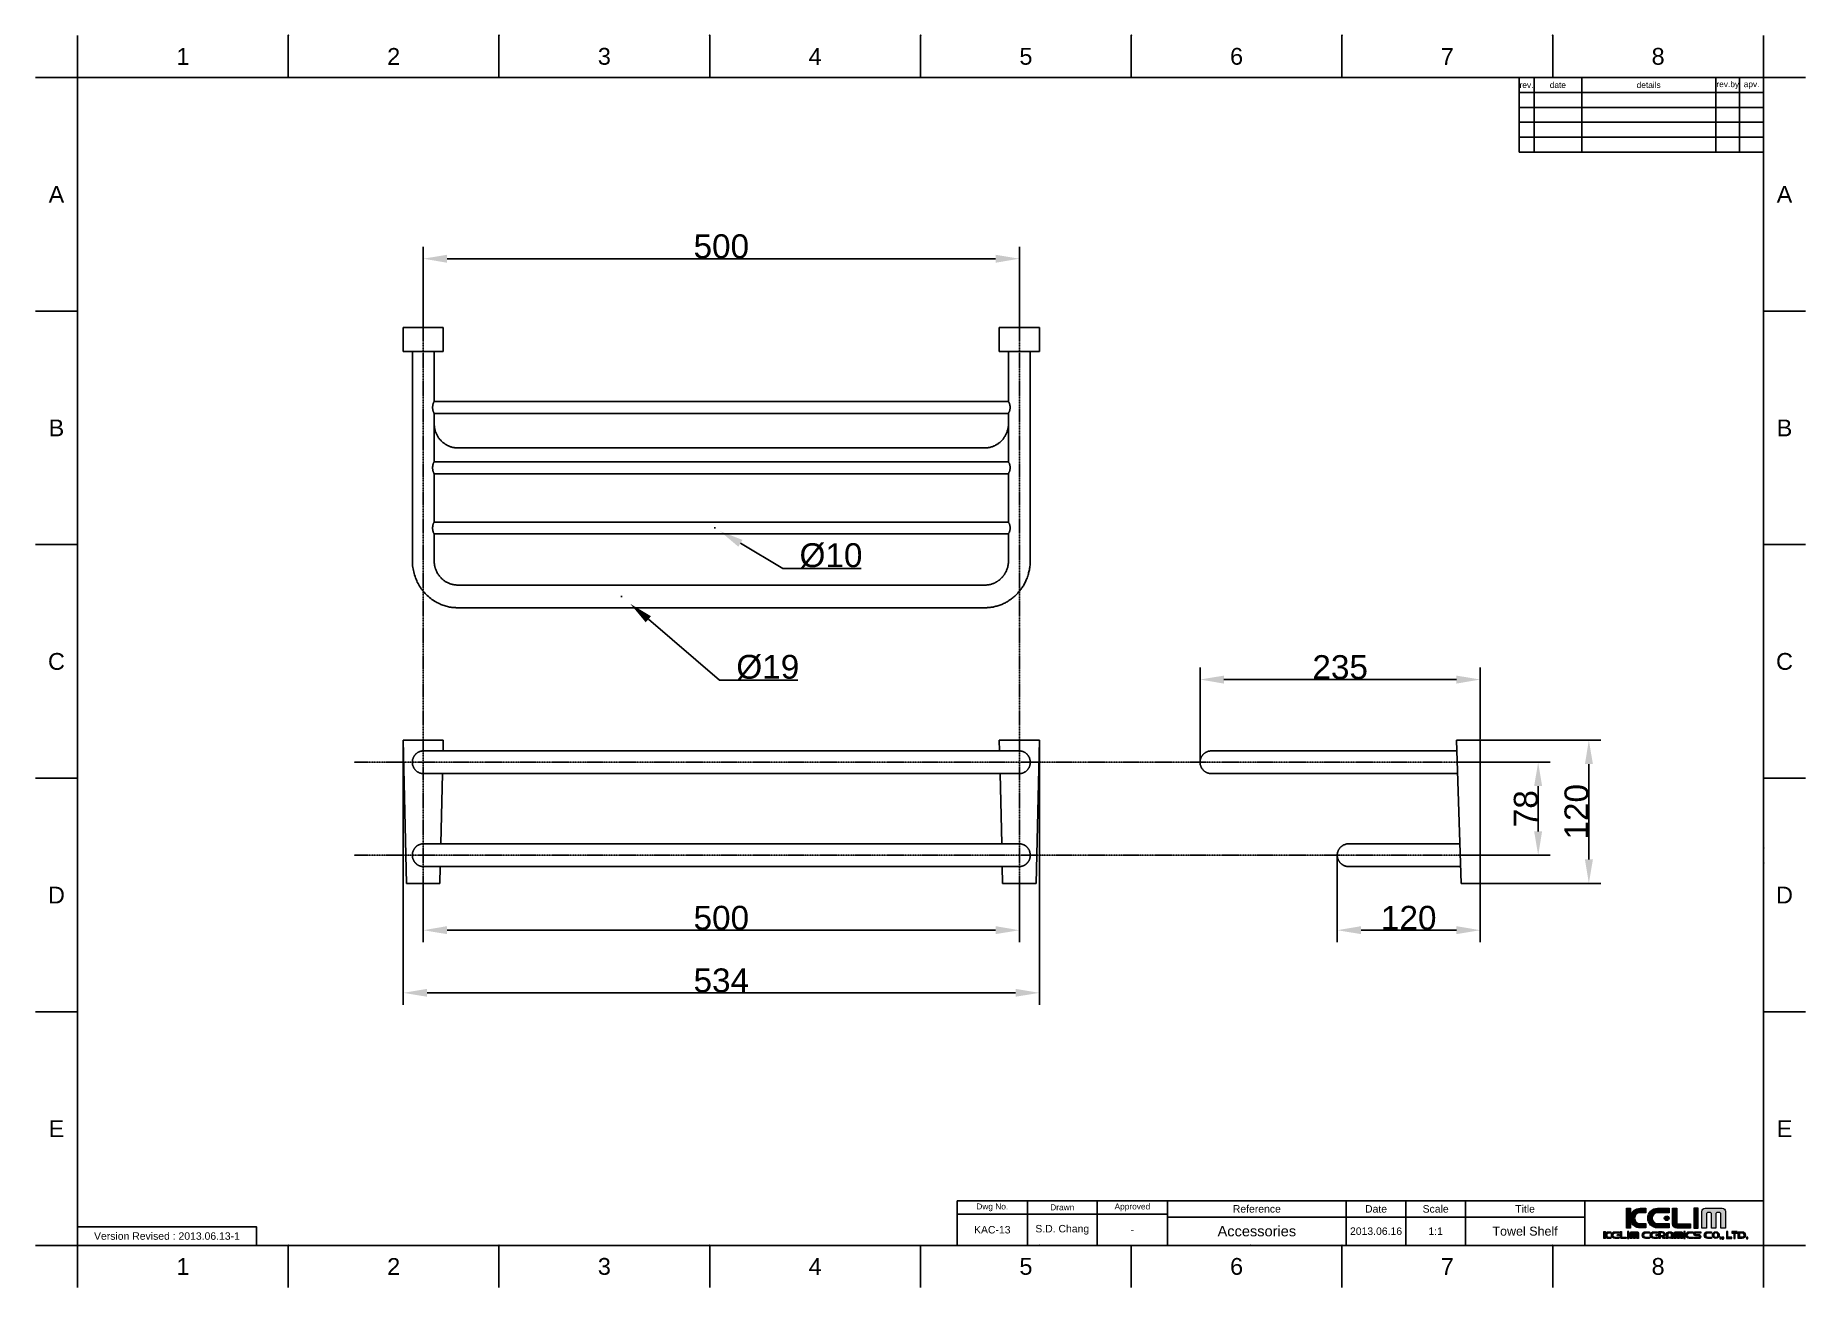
# Model space of a CAD drawing. Header units: millimetres. Extents: x 580 to 2065, y -13 to 1037.
import ezdxf

# ---------------------------------------------------------------- set-up
doc = ezdxf.new("R2010")
doc.units = ezdxf.units.MM
doc.header["$LTSCALE"] = 0.1
doc.linetypes.add('CENTER', pattern=[0.6, 0.375, -0.075, 0.075, -0.075])
for name, color, linetype in [('______', 1, 'CENTER'), ('DEFAULT', 7, 'Continuous'), ('FORM', 7, 'Continuous'), ('INLINE', 3, 'Continuous'), ('OUTLINE', 2, 'Continuous'), ('TEXT', 2, 'Continuous')]:
    doc.layers.add(name, color=color, linetype=linetype)
doc.styles.add('ARIAL', font='arial_0.ttf')
doc.styles.get("Standard").update_dxf_attribs({"font": 'arial_0.ttf'})
doc.dimstyles.new('DIMENSION STYLE 01', dxfattribs={"dimtxt": 20, "dimasz": 20, "dimexe": 10, "dimexo": 0.5, "dimgap": 0.09, "dimtad": 1, "dimtoh": 1, "dimdec": 0, "dimzin": 0, "dimdsep": 46, "dimtxsty": 'ARIAL', "dimcen": 0.5, "dimadec": 1, "dimazin": 0, "dimtfac": 1, "dimtdec": 4, "dimtofl": 0, "dimtmove": 0, "dimatfit": 3, "dimfxl": 1, "dimtolj": 1, "dimtzin": 0, "dimarcsym": 0})

msp = doc.modelspace()

# ---------------------------------------------------------------- texts
at = {"char_height": 14.1, "attachment_point": 5}
for s, width, insert in [('1', 50, (703.6, 1019.1)), ('2', 50, (880.4, 1019.1)), ('3', 50, (1057.1, 1019.1)), ('4', 50, (1233.9, 1019.1)), ('5', 50, (1410.7, 1019.1)), ('6', 50, (1587.4, 1019.1)), ('7', 50, (1764.2, 1019.1)), ('8', 50, (1941, 1019.1)), ('A', 10, (597.5, 903.4)), ('A', 10, (2047, 903.4)), ('B', 10, (597.5, 707.6)), ('B', 10, (2047, 707.6)), ('C', 10, (597.5, 511.7)), ('C', 10, (2047, 511.7)), ('D', 10, (597.5, 315.9)), ('D', 10, (2047, 315.9)), ('E', 10, (597.5, 120)), ('E', 10, (2047, 120)), ('1', 50, (703.6, 4.4)), ('2', 50, (880.4, 4.4)), ('3', 50, (1057.1, 4.4)), ('4', 50, (1233.9, 4.4)), ('5', 50, (1410.7, 4.4)), ('6', 50, (1587.4, 4.4)), ('7', 50, (1764.2, 4.4)), ('8', 50, (1941, 4.4))]:
    msp.add_mtext_dynamic_manual_height_columns(s, width=width, gutter_width=12.5, heights=[0], dxfattribs=dict(at, insert=insert))
at = {"layer": 'TEXT', "attachment_point": 5}
for s, width, insert, char_height in [('rev.', 5, (1830.6, 995.1), 5), ('date', 16, (1856.9, 995.1), 5), ('details', 45, (1933.1, 995.1), 5), ('rev.by', 8, (1999.4, 995.1), 5), ('apv.', 8, (2019.4, 995.1), 5), ('Dwg No.', 44.236, (1382.5, 54), 5), ('Drawn', 23.5, (1441.2, 54), 5), ('Approved', 23.5, (1500, 54), 5), ('Reference', 60, (1604.4, 52.7), 6.25), ('Date', 20, (1704.4, 52.7), 6.25), ('Scale', 20, (1754.4, 52.7), 6.25), ('Title', 40, (1829.4, 52.7), 6.25), ('Version Revised : 2013.06.13-1', 147.99, (690.2, 29.9), 6.25), ('KAC-13', 23.5, (1382.5, 35.2), 6.25), ('S.D. Chang', 46.414, (1441.2, 35.2), 6.25), ('-', 23.5, (1500, 35.2), 6.25), ('Accessories', 128.248, (1604.4, 34), 8.75), ('2013.06.16', 20, (1704.4, 34), 6.25), ('1:1', 20, (1754.4, 34), 6.25), ('Towel Shelf', 82.521, (1829.4, 34), 7.5)]:
    msp.add_mtext_dynamic_manual_height_columns(s, width=width, gutter_width=12.5, heights=[0], dxfattribs=dict(at, insert=insert, char_height=char_height))

# ---------------------------------------------------------------- blocks, each defined once
blk = doc.blocks.new('*D57')
at = {"layer": 'DEFAULT', "color": 0, "lineweight": -2, "transparency": 16777216}
for p, q in [((905.2, 325.2), (905.2, 276.4)), ((1405.2, 325.2), (1405.2, 276.4)), ((925.2, 286.4), (1385.2, 286.4))]:
    blk.add_line(p, q, dxfattribs=at)
at = {"layer": 'DEFAULT', "color": 0, "transparency": 16777216}
for points in [[(925.2, 289.8), (925.2, 283.1), (905.2, 286.4)], [(1385.2, 289.8), (1385.2, 283.1), (1405.2, 286.4)]]:
    blk.add_solid(points, dxfattribs=at)
at = {"layer": 'Defpoints', "color": 0, "transparency": 16777216}
for p in [(905.2, 325.7), (1405.2, 325.7), (1405.2, 286.4)]:
    blk.add_point(p, dxfattribs=at)
at = {"layer": 'DEFAULT', "color": 0, "transparency": 16777216, "insert": (1155.2, 296.7), "char_height": 20, "attachment_point": 5, "style": 'ARIAL'}
blk.add_mtext('\\A1;500', dxfattribs=at)
blk = doc.blocks.new('*D64')
at = {"layer": 'DEFAULT', "color": 0, "lineweight": -2, "transparency": 16777216}
for p, q in [((888.4, 445.2), (888.4, 223.9)), ((1422, 445.2), (1422, 223.9)), ((908.4, 233.9), (1402, 233.9))]:
    blk.add_line(p, q, dxfattribs=at)
at = {"layer": 'DEFAULT', "color": 0, "transparency": 16777216}
for points in [[(908.4, 237.2), (908.4, 230.6), (888.4, 233.9)], [(1402, 237.2), (1402, 230.6), (1422, 233.9)]]:
    blk.add_solid(points, dxfattribs=at)
at = {"layer": 'Defpoints', "color": 0, "transparency": 16777216}
for p in [(888.4, 445.7), (1422, 445.7), (1422, 233.9)]:
    blk.add_point(p, dxfattribs=at)
at = {"layer": 'DEFAULT', "color": 0, "transparency": 16777216, "insert": (1155.2, 244.2), "char_height": 20, "attachment_point": 5, "style": 'ARIAL'}
blk.add_mtext('\\A1;534', dxfattribs=at)
blk = doc.blocks.new('*D65')
at = {"layer": 'DEFAULT', "color": 0, "lineweight": -2, "transparency": 16777216}
for p, q in [((905.2, 792.3), (905.2, 859.5)), ((925.2, 849.5), (1385.2, 849.5)), ((1405.2, 792.3), (1405.2, 859.5))]:
    blk.add_line(p, q, dxfattribs=at)
at = {"layer": 'DEFAULT', "color": 0, "transparency": 16777216}
for points in [[(925.2, 852.8), (925.2, 846.1), (905.2, 849.5)], [(1385.2, 852.8), (1385.2, 846.1), (1405.2, 849.5)]]:
    blk.add_solid(points, dxfattribs=at)
at = {"layer": 'Defpoints', "color": 0, "transparency": 16777216}
for p in [(1405.2, 849.5), (905.2, 791.8), (1405.2, 791.8)]:
    blk.add_point(p, dxfattribs=at)
at = {"layer": 'DEFAULT', "color": 0, "transparency": 16777216, "insert": (1155.2, 859.8), "char_height": 20, "attachment_point": 5, "style": 'ARIAL'}
blk.add_mtext('\\A1;500', dxfattribs=at)
blk = doc.blocks.new('*D61')
at = {"layer": 'DEFAULT', "color": 0, "lineweight": -2, "transparency": 16777216}
for p, q in [((1792.3, 445.7), (1892.9, 445.7)), ((1882.9, 425.7), (1882.9, 345.7)), ((1792.3, 325.7), (1892.9, 325.7))]:
    blk.add_line(p, q, dxfattribs=at)
at = {"layer": 'DEFAULT', "color": 0, "transparency": 16777216}
for points in [[(1879.6, 425.7), (1886.3, 425.7), (1882.9, 445.7)], [(1879.6, 345.7), (1886.3, 345.7), (1882.9, 325.7)]]:
    blk.add_solid(points, dxfattribs=at)
at = {"layer": 'Defpoints', "color": 0, "transparency": 16777216}
for p in [(1791.8, 445.7), (1791.8, 325.7), (1882.9, 325.7)]:
    blk.add_point(p, dxfattribs=at)
at = {"layer": 'DEFAULT', "color": 0, "transparency": 16777216, "insert": (1872.6, 385.7), "char_height": 20, "attachment_point": 5, "rotation": 90, "style": 'ARIAL'}
blk.add_mtext('\\A1;120', dxfattribs=at)
blk = doc.blocks.new('*D62')
at = {"layer": 'DEFAULT', "color": 0, "lineweight": -2, "transparency": 16777216}
for p, q in [((1149.2, 623.7), (1150.2, 623.7)), ((1149.7, 623.2), (1149.7, 624.2)), ((1206.9, 589.6), (1171.2, 610.9)), ((1272.4, 589.6), (1206.9, 589.6))]:
    blk.add_line(p, q, dxfattribs=at)
at = {"layer": 'DEFAULT', "color": 0, "transparency": 16777216}
blk.add_solid([(1172.9, 613.7), (1169.5, 608), (1154, 621.1)], dxfattribs=at)
at = {"layer": 'Defpoints', "color": 0, "transparency": 16777216}
for p in [(1145.4, 626.2), (1154, 621.1)]:
    blk.add_point(p, dxfattribs=at)
at = {"layer": 'DEFAULT', "color": 0, "transparency": 16777216, "insert": (1247.2, 600.5), "char_height": 20, "attachment_point": 5, "style": 'ARIAL'}
blk.add_mtext('\\A1;Ø10', dxfattribs=at)
blk = doc.blocks.new('*D63')
at = {"layer": 'DEFAULT', "color": 0, "lineweight": -2, "transparency": 16777216}
for p, q in [((1556.8, 427.6), (1556.8, 506.6)), ((1791.8, 446.2), (1791.8, 506.6)), ((1771.8, 496.6), (1576.8, 496.6))]:
    blk.add_line(p, q, dxfattribs=at)
at = {"layer": 'DEFAULT', "color": 0, "transparency": 16777216}
for points in [[(1576.8, 499.9), (1576.8, 493.2), (1556.8, 496.6)], [(1771.8, 499.9), (1771.8, 493.2), (1791.8, 496.6)]]:
    blk.add_solid(points, dxfattribs=at)
at = {"layer": 'Defpoints', "color": 0, "transparency": 16777216}
for p in [(1556.8, 496.6), (1791.8, 445.7), (1556.8, 427.1)]:
    blk.add_point(p, dxfattribs=at)
at = {"layer": 'DEFAULT', "color": 0, "transparency": 16777216, "insert": (1674.3, 506.9), "char_height": 20, "attachment_point": 5, "style": 'ARIAL'}
blk.add_mtext('\\A1;235', dxfattribs=at)
blk = doc.blocks.new('*D58')
at = {"layer": 'DEFAULT', "color": 0, "lineweight": -2, "transparency": 16777216}
for p, q in [((1671.9, 348.3), (1671.9, 276.4)), ((1791.8, 325.2), (1791.8, 276.4)), ((1771.8, 286.4), (1691.9, 286.4))]:
    blk.add_line(p, q, dxfattribs=at)
at = {"layer": 'DEFAULT', "color": 0, "transparency": 16777216}
for points in [[(1691.9, 289.8), (1691.9, 283.1), (1671.9, 286.4)], [(1771.8, 289.8), (1771.8, 283.1), (1791.8, 286.4)]]:
    blk.add_solid(points, dxfattribs=at)
at = {"layer": 'Defpoints', "color": 0, "transparency": 16777216}
for p in [(1671.9, 348.8), (1791.8, 325.7), (1671.9, 286.4)]:
    blk.add_point(p, dxfattribs=at)
at = {"layer": 'DEFAULT', "color": 0, "transparency": 16777216, "insert": (1731.8, 296.7), "char_height": 20, "attachment_point": 5, "style": 'ARIAL'}
blk.add_mtext('\\A1;120', dxfattribs=at)
blk = doc.blocks.new('*D59')
at = {"layer": 'DEFAULT', "color": 0, "lineweight": -2, "transparency": 16777216}
for p, q in [((1071.1, 566.3), (1072.1, 566.3)), ((1071.6, 565.8), (1071.6, 566.8)), ((1153.8, 496), (1094, 547.2)), ((1219.5, 496), (1153.8, 496))]:
    blk.add_line(p, q, dxfattribs=at)
at = {"layer": 'DEFAULT', "color": 0, "transparency": 16777216}
blk.add_solid([(1096.2, 549.7), (1091.8, 544.6), (1078.8, 560.1)], dxfattribs=at)
at = {"layer": 'Defpoints', "color": 0, "transparency": 16777216}
for p in [(1064.3, 572.5), (1078.8, 560.1)]:
    blk.add_point(p, dxfattribs=at)
at = {"layer": 'DEFAULT', "color": 0, "transparency": 16777216, "insert": (1194.2, 506.9), "char_height": 20, "attachment_point": 5, "style": 'ARIAL'}
blk.add_mtext('\\A1;Ø19', dxfattribs=at)
blk = doc.blocks.new('*D60')
at = {"layer": 'DEFAULT', "color": 0, "lineweight": -2, "transparency": 16777216}
for p, q in [((1777, 427.2), (1850.4, 427.2)), ((1840.4, 407.2), (1840.4, 369.3)), ((1777, 349.3), (1850.4, 349.3))]:
    blk.add_line(p, q, dxfattribs=at)
at = {"layer": 'DEFAULT', "color": 0, "transparency": 16777216}
for points in [[(1837, 407.2), (1843.7, 407.2), (1840.4, 427.2)], [(1837, 369.3), (1843.7, 369.3), (1840.4, 349.3)]]:
    blk.add_solid(points, dxfattribs=at)
at = {"layer": 'Defpoints', "color": 0, "transparency": 16777216}
for p in [(1776.5, 427.2), (1776.5, 349.3), (1840.4, 349.3)]:
    blk.add_point(p, dxfattribs=at)
at = {"layer": 'DEFAULT', "color": 0, "transparency": 16777216, "insert": (1830.1, 388.3), "char_height": 20, "attachment_point": 5, "rotation": 90, "style": 'ARIAL'}
blk.add_mtext('\\A1;78', dxfattribs=at)

# ---------------------------------------------------------------- dimensions: what is measured, and where the dimension line sits
at = {"layer": 'DEFAULT'}
for base, p1, p2, picture, middle in [((1405.2, 849.5), (905.2, 791.8), (1405.2, 791.8), '*D65', (1155.2, 859.8)), ((1556.8, 496.6), (1791.8, 445.7), (1556.8, 427.1), '*D63', (1674.3, 506.9)), ((1422, 233.9), (888.4, 445.7), (1422, 445.7), '*D64', (1155.2, 244.2)), ((1671.9, 286.4), (1791.8, 325.7), (1671.9, 348.8), '*D58', (1731.8, 296.7)), ((1405.2, 286.4), (905.2, 325.7), (1405.2, 325.7), '*D57', (1155.2, 296.7))]:
    dim = msp.add_linear_dim(base=base, p1=p1, p2=p2, dimstyle='DIMENSION STYLE 01', dxfattribs=at)
    dim.commit()
    dim.dimension.update_dxf_attribs({"geometry": picture, "text_midpoint": middle})
for p1, p2, text, picture, middle in [((1145.4, 626.2), (1154, 621.1), 'Ø10', '*D62', (1247.2, 589.6)), ((1064.3, 572.5), (1078.8, 560.1), 'Ø19', '*D59', (1194.2, 496))]:
    dim = msp.add_diameter_dim_2p(p1=p1, p2=p2, text=text, dimstyle='DIMENSION STYLE 01', dxfattribs=at)
    dim.commit()
    dim.dimension.update_dxf_attribs({"geometry": picture, "text_midpoint": middle, "dimtype": 163})
for base, p1, p2, picture, middle in [((1882.9, 325.7), (1791.8, 445.7), (1791.8, 325.7), '*D61', (1872.6, 385.7)), ((1840.4, 349.3), (1776.5, 427.2), (1776.5, 349.3), '*D60', (1830.1, 388.3))]:
    dim = msp.add_linear_dim(base=base, p1=p1, p2=p2, angle=90, dimstyle='DIMENSION STYLE 01', dxfattribs=at)
    dim.commit()
    dim.dimension.update_dxf_attribs({"geometry": picture, "text_midpoint": middle})

# ---------------------------------------------------------------- hatches: boundary and pattern name
at = {"layer": 'TEXT'}
h = msp.add_hatch(color=2, dxfattribs=at)
h.dxf.hatch_style = 2
edge = h.paths.add_edge_path()
edge.add_spline(control_points=[(1930.7, 40.4), (1930.7, 40.4), (1925.9, 40.4), (1925.9, 40.4), (1923.3, 40.4), (1921.3, 42.4), (1921.3, 44.9), (1921.3, 47.5), (1923.3, 49.5), (1925.9, 49.5), (1925.9, 49.5), (1930.7, 49.5), (1930.7, 49.5), (1930.7, 49.5), (1930.7, 53.3), (1930.7, 53.3), (1930.7, 53.3), (1925.9, 53.3), (1925.9, 53.3), (1922.1, 53.3), (1918.9, 50.7), (1917.9, 47.2), (1917.9, 47.2), (1917.9, 53.4), (1917.9, 53.4), (1917.9, 53.4), (1914.4, 53.4), (1914.4, 53.4), (1914.4, 53.4), (1914.4, 36.6), (1914.4, 36.6), (1914.4, 36.6), (1917.9, 36.6), (1917.9, 36.6), (1917.9, 36.6), (1917.9, 42.8), (1917.9, 42.8), (1918.9, 39.3), (1922.1, 36.7), (1925.9, 36.7), (1925.9, 36.7), (1930.7, 36.7), (1930.7, 36.7), (1930.7, 36.7), (1930.7, 40.4), (1930.7, 40.4)], knot_values=[0, 0, 0, 0, 1, 1, 1, 2, 2, 2, 3, 3, 3, 4, 4, 4, 5, 5, 5, 6, 6, 6, 7, 7, 7, 8, 8, 8, 9, 9, 9, 10, 10, 10, 11, 11, 11, 12, 12, 12, 13, 13, 13, 14, 14, 14, 15, 15, 15, 15], degree=3, periodic=0)
h = msp.add_hatch(color=256, dxfattribs=at)
h.dxf.hatch_style = 2
edge = h.paths.add_edge_path()
edge.add_spline(control_points=[(1940.6, 36.7), (1940.6, 36.7), (1950.2, 36.7), (1950.2, 36.7), (1950.2, 36.7), (1950.2, 40.4), (1950.2, 40.4), (1950.2, 40.4), (1940.6, 40.4), (1940.6, 40.4), (1938, 40.4), (1936, 42.4), (1936, 44.9), (1936, 47.5), (1938, 49.5), (1940.6, 49.5), (1940.6, 49.5), (1950.2, 49.5), (1950.2, 49.5), (1950.2, 49.5), (1950.2, 53.3), (1950.2, 53.3), (1950.2, 53.3), (1940.6, 53.3), (1940.6, 53.3), (1936, 53.3), (1932.3, 49.6), (1932.3, 45), (1932.3, 40.4), (1936, 36.7), (1940.6, 36.7)], knot_values=[0, 0, 0, 0, 1, 1, 1, 2, 2, 2, 3, 3, 3, 4, 4, 4, 5, 5, 5, 6, 6, 6, 7, 7, 7, 8, 8, 8, 9, 9, 9, 10, 10, 10, 10], degree=3, periodic=0)
h = msp.add_hatch(color=2, dxfattribs=at)
h.dxf.hatch_style = 2
edge = h.paths.add_edge_path()
edge.add_spline(control_points=[(1946.2, 44.9), (1946.2, 43.8), (1947.1, 42.9), (1948.2, 42.9), (1949.3, 42.9), (1950.2, 43.8), (1950.2, 44.9), (1950.2, 46), (1949.3, 46.9), (1948.2, 46.9), (1947.1, 46.9), (1946.2, 46), (1946.2, 44.9)], knot_values=[0, 0, 0, 0, 1, 1, 1, 2, 2, 2, 3, 3, 3, 4, 4, 4, 4], degree=3, periodic=0)
h = msp.add_hatch(color=2, dxfattribs=at)
h.dxf.hatch_style = 2
edge = h.paths.add_edge_path()
edge.add_spline(control_points=[(1956.7, 36.6), (1956.7, 36.6), (1968.1, 36.6), (1968.1, 36.6), (1968.1, 36.6), (1968.1, 40.1), (1968.1, 40.1), (1968.1, 40.1), (1956.8, 40.1), (1956.8, 40.1), (1956.8, 40.1), (1956.8, 40.1), (1956.8, 40.1), (1956.8, 40.1), (1956.8, 53.4), (1956.8, 53.4), (1956.8, 53.4), (1953.2, 53.4), (1953.2, 53.4), (1953.2, 53.4), (1953.2, 40.1), (1953.2, 40.1), (1953.2, 40.1), (1953.2, 40.1), (1953.2, 40.1), (1953.2, 38.1), (1954.8, 36.5), (1956.8, 36.5), (1956.8, 36.5), (1956.7, 36.6), (1956.7, 36.6)], knot_values=[0, 0, 0, 0, 1, 1, 1, 2, 2, 2, 3, 3, 3, 4, 4, 4, 5, 5, 5, 6, 6, 6, 7, 7, 7, 8, 8, 8, 9, 9, 9, 10, 10, 10, 10], degree=3, periodic=0)
h = msp.add_hatch(color=2, dxfattribs=at)
h.dxf.hatch_style = 2
h.paths.add_polyline_path([(1974.6, 53.4), (1971, 53.4), (1971, 36.6), (1974.6, 36.6)])
h = msp.add_hatch(color=2, dxfattribs=at)
h.dxf.hatch_style = 2
edge = h.paths.add_edge_path()
edge.add_spline(control_points=[(1994.8, 53.3), (1994.8, 53.3), (1980.4, 53.3), (1980.4, 53.3), (1978.9, 53.3), (1977.7, 52.2), (1977.7, 50.7), (1977.7, 50.7), (1977.7, 36.6), (1977.7, 36.6), (1977.7, 36.6), (1981.5, 36.6), (1981.5, 36.6), (1981.5, 36.6), (1981.5, 48.9), (1981.5, 48.9), (1981.5, 48.9), (1982.3, 49.7), (1982.3, 49.7), (1982.3, 49.7), (1984.9, 49.7), (1984.9, 49.7), (1984.9, 49.7), (1985.7, 48.9), (1985.7, 48.9), (1985.7, 48.9), (1985.7, 36.6), (1985.7, 36.6), (1985.7, 36.6), (1989.4, 36.6), (1989.4, 36.6), (1989.4, 36.6), (1989.4, 48.9), (1989.4, 48.9), (1989.4, 48.9), (1990.2, 49.7), (1990.2, 49.7), (1990.2, 49.7), (1992.7, 49.7), (1992.7, 49.7), (1992.7, 49.7), (1993.5, 48.9), (1993.5, 48.9), (1993.5, 48.9), (1993.5, 36.6), (1993.5, 36.6), (1993.5, 36.6), (1997.4, 36.6), (1997.4, 36.6), (1997.4, 36.6), (1997.4, 50.7), (1997.4, 50.7), (1997.4, 52.2), (1996.2, 53.3), (1994.8, 53.3)], knot_values=[0, 0, 0, 0, 1, 1, 1, 2, 2, 2, 3, 3, 3, 4, 4, 4, 5, 5, 5, 6, 6, 6, 7, 7, 7, 8, 8, 8, 9, 9, 9, 10, 10, 10, 11, 11, 11, 12, 12, 12, 13, 13, 13, 14, 14, 14, 15, 15, 15, 16, 16, 16, 17, 17, 17, 18, 18, 18, 18], degree=3, periodic=0)
h = msp.add_hatch(color=2, dxfattribs=at)
h.dxf.hatch_style = 2
edge = h.paths.add_edge_path()
edge.add_spline(control_points=[(1896.8, 31.5), (1896.8, 31.5), (1896.8, 33.7), (1896.8, 33.7), (1896.8, 33.7), (1895.5, 33.7), (1895.5, 33.7), (1895.5, 33.7), (1895.5, 27.8), (1895.5, 27.8), (1895.5, 27.8), (1896.8, 27.8), (1896.8, 27.8), (1896.8, 27.8), (1896.8, 29.9), (1896.8, 29.9), (1897.1, 28.7), (1898.2, 27.8), (1899.5, 27.8), (1899.5, 27.8), (1901.2, 27.8), (1901.2, 27.8), (1901.2, 27.8), (1901.2, 29.1), (1901.2, 29.1), (1901.2, 29.1), (1899.5, 29.1), (1899.5, 29.1), (1898.6, 29.1), (1897.9, 29.8), (1897.9, 30.7), (1897.9, 31.6), (1898.6, 32.3), (1899.5, 32.3), (1899.5, 32.3), (1901.2, 32.3), (1901.2, 32.3), (1901.2, 32.3), (1901.2, 33.6), (1901.2, 33.6), (1901.2, 33.6), (1899.5, 33.6), (1899.5, 33.6), (1898.2, 33.6), (1897.1, 32.7), (1896.8, 31.5)], knot_values=[0, 0, 0, 0, 1, 1, 1, 2, 2, 2, 3, 3, 3, 4, 4, 4, 5, 5, 5, 6, 6, 6, 7, 7, 7, 8, 8, 8, 9, 9, 9, 10, 10, 10, 11, 11, 11, 12, 12, 12, 13, 13, 13, 14, 14, 14, 15, 15, 15, 15], degree=3, periodic=0)
h = msp.add_hatch(color=2, dxfattribs=at)
h.dxf.hatch_style = 2
edge = h.paths.add_edge_path()
edge.add_spline(control_points=[(1901.8, 30.7), (1901.8, 29.1), (1903.1, 27.8), (1904.7, 27.8), (1904.7, 27.8), (1908, 27.8), (1908, 27.8), (1908, 27.8), (1908, 29.1), (1908, 29.1), (1908, 29.1), (1904.7, 29.1), (1904.7, 29.1), (1903.8, 29.1), (1903.1, 29.8), (1903.1, 30.7), (1903.1, 31.6), (1903.8, 32.3), (1904.7, 32.3), (1904.7, 32.3), (1908, 32.3), (1908, 32.3), (1908, 32.3), (1908, 33.6), (1908, 33.6), (1908, 33.6), (1904.7, 33.6), (1904.7, 33.6), (1903.1, 33.6), (1901.8, 32.3), (1901.8, 30.7)], knot_values=[0, 0, 0, 0, 1, 1, 1, 2, 2, 2, 3, 3, 3, 4, 4, 4, 5, 5, 5, 6, 6, 6, 7, 7, 7, 8, 8, 8, 9, 9, 9, 10, 10, 10, 10], degree=3, periodic=0)
h = msp.add_hatch(color=2, dxfattribs=at)
h.dxf.hatch_style = 2
edge = h.paths.add_edge_path()
edge.add_spline(control_points=[(1906.6, 30.7), (1906.6, 30.3), (1906.9, 30), (1907.3, 30), (1907.7, 30), (1908, 30.3), (1908, 30.7), (1908, 31.1), (1907.7, 31.4), (1907.3, 31.4), (1906.9, 31.4), (1906.6, 31.1), (1906.6, 30.7)], knot_values=[0, 0, 0, 0, 1, 1, 1, 2, 2, 2, 3, 3, 3, 4, 4, 4, 4], degree=3, periodic=0)
h = msp.add_hatch(color=2, dxfattribs=at)
h.dxf.hatch_style = 2
edge = h.paths.add_edge_path()
edge.add_spline(control_points=[(1910.3, 29), (1910.3, 29), (1910.3, 33.7), (1910.3, 33.7), (1910.3, 33.7), (1909.1, 33.7), (1909.1, 33.7), (1909.1, 33.7), (1909.1, 29), (1909.1, 29), (1909.1, 29), (1909.1, 29), (1909.1, 29), (1909.1, 28.3), (1909.6, 27.8), (1910.3, 27.8), (1910.3, 27.8), (1910.3, 27.8), (1910.3, 27.8), (1910.3, 27.8), (1914.3, 27.8), (1914.3, 27.8), (1914.3, 27.8), (1914.3, 29), (1914.3, 29), (1914.3, 29), (1910.3, 29), (1910.3, 29), (1910.3, 29), (1910.3, 29), (1910.3, 29)], knot_values=[0, 0, 0, 0, 1, 1, 1, 2, 2, 2, 3, 3, 3, 4, 4, 4, 5, 5, 5, 6, 6, 6, 7, 7, 7, 8, 8, 8, 9, 9, 9, 10, 10, 10, 10], degree=3, periodic=0)
h = msp.add_hatch(color=2, dxfattribs=at)
h.dxf.hatch_style = 2
h.paths.add_polyline_path([(1915.3, 27.8), (1916.5, 27.8), (1916.5, 33.7), (1915.3, 33.7)])
h = msp.add_hatch(color=2, dxfattribs=at)
h.dxf.hatch_style = 2
edge = h.paths.add_edge_path()
edge.add_spline(control_points=[(1923.6, 33.6), (1923.6, 33.6), (1918.5, 33.6), (1918.5, 33.6), (1918, 33.6), (1917.6, 33.2), (1917.6, 32.7), (1917.6, 32.7), (1917.6, 27.8), (1917.6, 27.8), (1917.6, 27.8), (1918.9, 27.8), (1918.9, 27.8), (1918.9, 27.8), (1918.9, 32.1), (1918.9, 32.1), (1918.9, 32.1), (1919.2, 32.4), (1919.2, 32.4), (1919.2, 32.4), (1920.1, 32.4), (1920.1, 32.4), (1920.1, 32.4), (1920.4, 32.1), (1920.4, 32.1), (1920.4, 32.1), (1920.4, 27.8), (1920.4, 27.8), (1920.4, 27.8), (1921.7, 27.8), (1921.7, 27.8), (1921.7, 27.8), (1921.7, 32.1), (1921.7, 32.1), (1921.7, 32.1), (1922, 32.4), (1922, 32.4), (1922, 32.4), (1922.8, 32.4), (1922.8, 32.4), (1922.8, 32.4), (1923.1, 32.1), (1923.1, 32.1), (1923.1, 32.1), (1923.1, 27.8), (1923.1, 27.8), (1923.1, 27.8), (1924.5, 27.8), (1924.5, 27.8), (1924.5, 27.8), (1924.5, 32.7), (1924.5, 32.7), (1924.5, 33.2), (1924.1, 33.6), (1923.6, 33.6)], knot_values=[0, 0, 0, 0, 1, 1, 1, 2, 2, 2, 3, 3, 3, 4, 4, 4, 5, 5, 5, 6, 6, 6, 7, 7, 7, 8, 8, 8, 9, 9, 9, 10, 10, 10, 11, 11, 11, 12, 12, 12, 13, 13, 13, 14, 14, 14, 15, 15, 15, 16, 16, 16, 17, 17, 17, 18, 18, 18, 18], degree=3, periodic=0)
h = msp.add_hatch(color=2, dxfattribs=at)
h.dxf.hatch_style = 2
edge = h.paths.add_edge_path()
edge.add_spline(control_points=[(1927.6, 30.7), (1927.6, 29.1), (1928.9, 27.8), (1930.5, 27.8), (1930.5, 27.8), (1933.8, 27.8), (1933.8, 27.8), (1933.8, 27.8), (1933.8, 29.1), (1933.8, 29.1), (1933.8, 29.1), (1930.4, 29.1), (1930.4, 29.1), (1929.6, 29.1), (1928.8, 29.8), (1928.8, 30.7), (1928.8, 31.6), (1929.6, 32.3), (1930.4, 32.3), (1930.4, 32.3), (1933.8, 32.3), (1933.8, 32.3), (1933.8, 32.3), (1933.8, 33.6), (1933.8, 33.6), (1933.8, 33.6), (1930.5, 33.6), (1930.5, 33.6), (1928.9, 33.6), (1927.6, 32.3), (1927.6, 30.7)], knot_values=[0, 0, 0, 0, 1, 1, 1, 2, 2, 2, 3, 3, 3, 4, 4, 4, 5, 5, 5, 6, 6, 6, 7, 7, 7, 8, 8, 8, 9, 9, 9, 10, 10, 10, 10], degree=3, periodic=0)
h = msp.add_hatch(color=2, dxfattribs=at)
h.dxf.hatch_style = 2
edge = h.paths.add_edge_path()
edge.add_spline(control_points=[(1934.4, 30.7), (1934.4, 29.1), (1935.7, 27.8), (1937.3, 27.8), (1937.3, 27.8), (1940.6, 27.8), (1940.6, 27.8), (1940.6, 27.8), (1940.6, 29.1), (1940.6, 29.1), (1940.6, 29.1), (1937.3, 29.1), (1937.3, 29.1), (1936.4, 29.1), (1935.7, 29.8), (1935.7, 30.7), (1935.7, 31.6), (1936.4, 32.3), (1937.3, 32.3), (1937.3, 32.3), (1940.6, 32.3), (1940.6, 32.3), (1940.6, 32.3), (1940.6, 33.6), (1940.6, 33.6), (1940.6, 33.6), (1937.3, 33.6), (1937.3, 33.6), (1935.7, 33.6), (1934.4, 32.3), (1934.4, 30.7)], knot_values=[0, 0, 0, 0, 1, 1, 1, 2, 2, 2, 3, 3, 3, 4, 4, 4, 5, 5, 5, 6, 6, 6, 7, 7, 7, 8, 8, 8, 9, 9, 9, 10, 10, 10, 10], degree=3, periodic=0)
h = msp.add_hatch(color=2, dxfattribs=at)
h.dxf.hatch_style = 2
edge = h.paths.add_edge_path()
edge.add_spline(control_points=[(1939.2, 30.7), (1939.2, 30.3), (1939.5, 30), (1939.9, 30), (1940.3, 30), (1940.6, 30.3), (1940.6, 30.7), (1940.6, 31.1), (1940.3, 31.4), (1939.9, 31.4), (1939.5, 31.4), (1939.2, 31.1), (1939.2, 30.7)], knot_values=[0, 0, 0, 0, 1, 1, 1, 2, 2, 2, 3, 3, 3, 4, 4, 4, 4], degree=3, periodic=0)
h = msp.add_hatch(color=2, dxfattribs=at)
h.dxf.hatch_style = 2
edge = h.paths.add_edge_path()
edge.add_spline(control_points=[(1946.9, 31.5), (1946.9, 32.7), (1945.8, 33.7), (1944.4, 33.7), (1944.4, 33.7), (1942.8, 33.7), (1942.8, 33.7), (1942.8, 33.7), (1941.6, 33.7), (1941.6, 33.7), (1941.6, 33.7), (1941.6, 32.7), (1941.6, 32.7), (1941.6, 32.7), (1941.6, 30.3), (1941.6, 30.3), (1941.6, 30.3), (1941.6, 29.3), (1941.6, 29.3), (1941.6, 29.3), (1941.6, 27.8), (1941.6, 27.8), (1941.6, 27.8), (1942.8, 27.8), (1942.8, 27.8), (1942.8, 27.8), (1942.8, 29.3), (1942.8, 29.3), (1942.8, 29.3), (1944.3, 29.3), (1944.3, 29.3), (1944.3, 29.3), (1945.6, 27.8), (1945.6, 27.8), (1945.6, 27.8), (1946.9, 27.8), (1946.9, 27.8), (1946.9, 27.8), (1945.4, 29.5), (1945.4, 29.5), (1946.3, 29.8), (1946.9, 30.6), (1946.9, 31.5)], knot_values=[0, 0, 0, 0, 1, 1, 1, 2, 2, 2, 3, 3, 3, 4, 4, 4, 5, 5, 5, 6, 6, 6, 7, 7, 7, 8, 8, 8, 9, 9, 9, 10, 10, 10, 11, 11, 11, 12, 12, 12, 13, 13, 13, 14, 14, 14, 14], degree=3, periodic=0)
edge = h.paths.add_edge_path()
edge.add_spline(control_points=[(1944.4, 30.3), (1944.4, 30.3), (1942.8, 30.3), (1942.8, 30.3), (1942.8, 30.3), (1942.8, 32.7), (1942.8, 32.7), (1942.8, 32.7), (1944.4, 32.7), (1944.4, 32.7), (1945.2, 32.7), (1945.8, 32.2), (1945.8, 31.5), (1945.8, 30.8), (1945.2, 30.3), (1944.4, 30.3)], knot_values=[0, 0, 0, 0, 1, 1, 1, 2, 2, 2, 3, 3, 3, 4, 4, 4, 5, 5, 5, 5], degree=3, periodic=0)
h = msp.add_hatch(color=2, dxfattribs=at)
h.dxf.hatch_style = 2
edge = h.paths.add_edge_path()
edge.add_spline(control_points=[(1950.7, 33.6), (1949.1, 33.6), (1947.8, 32.4), (1947.8, 30.9), (1947.8, 30.9), (1947.8, 27.8), (1947.8, 27.8), (1947.8, 27.8), (1949.1, 27.8), (1949.1, 27.8), (1949.1, 27.8), (1949.1, 31), (1949.1, 31), (1949.1, 31.8), (1949.8, 32.4), (1950.7, 32.4), (1951.6, 32.4), (1952.3, 31.8), (1952.3, 31), (1952.3, 31), (1952.3, 27.8), (1952.3, 27.8), (1952.3, 27.8), (1953.6, 27.8), (1953.6, 27.8), (1953.6, 27.8), (1953.6, 30.9), (1953.6, 30.9), (1953.6, 32.4), (1952.3, 33.6), (1950.7, 33.6)], knot_values=[0, 0, 0, 0, 1, 1, 1, 2, 2, 2, 3, 3, 3, 4, 4, 4, 5, 5, 5, 6, 6, 6, 7, 7, 7, 8, 8, 8, 9, 9, 9, 10, 10, 10, 10], degree=3, periodic=0)
h = msp.add_hatch(color=2, dxfattribs=at)
h.dxf.hatch_style = 2
edge = h.paths.add_edge_path()
edge.add_spline(control_points=[(1960.5, 33.6), (1960.5, 33.6), (1955.5, 33.6), (1955.5, 33.6), (1955, 33.6), (1954.5, 33.2), (1954.5, 32.7), (1954.5, 32.7), (1954.5, 27.8), (1954.5, 27.8), (1954.5, 27.8), (1955.9, 27.8), (1955.9, 27.8), (1955.9, 27.8), (1955.9, 32.1), (1955.9, 32.1), (1955.9, 32.1), (1956.2, 32.4), (1956.2, 32.4), (1956.2, 32.4), (1957, 32.4), (1957, 32.4), (1957, 32.4), (1957.3, 32.1), (1957.3, 32.1), (1957.3, 32.1), (1957.3, 27.8), (1957.3, 27.8), (1957.3, 27.8), (1958.6, 27.8), (1958.6, 27.8), (1958.6, 27.8), (1958.6, 32.1), (1958.6, 32.1), (1958.6, 32.1), (1958.9, 32.4), (1958.9, 32.4), (1958.9, 32.4), (1959.8, 32.4), (1959.8, 32.4), (1959.8, 32.4), (1960.1, 32.1), (1960.1, 32.1), (1960.1, 32.1), (1960.1, 27.8), (1960.1, 27.8), (1960.1, 27.8), (1961.4, 27.8), (1961.4, 27.8), (1961.4, 27.8), (1961.4, 32.7), (1961.4, 32.7), (1961.4, 33.2), (1961, 33.6), (1960.5, 33.6)], knot_values=[0, 0, 0, 0, 1, 1, 1, 2, 2, 2, 3, 3, 3, 4, 4, 4, 5, 5, 5, 6, 6, 6, 7, 7, 7, 8, 8, 8, 9, 9, 9, 10, 10, 10, 11, 11, 11, 12, 12, 12, 13, 13, 13, 14, 14, 14, 15, 15, 15, 16, 16, 16, 17, 17, 17, 18, 18, 18, 18], degree=3, periodic=0)
h = msp.add_hatch(color=2, dxfattribs=at)
h.dxf.hatch_style = 2
h.paths.add_polyline_path([(1962.5, 27.8), (1963.7, 27.8), (1963.7, 33.7), (1962.5, 33.7)])
h = msp.add_hatch(color=2, dxfattribs=at)
h.dxf.hatch_style = 2
edge = h.paths.add_edge_path()
edge.add_spline(control_points=[(1964.1, 30.7), (1964.1, 29.1), (1965.4, 27.8), (1967, 27.8), (1967, 27.8), (1970.3, 27.8), (1970.3, 27.8), (1970.3, 27.8), (1970.3, 29.1), (1970.3, 29.1), (1970.3, 29.1), (1967, 29.1), (1967, 29.1), (1966.1, 29.1), (1965.4, 29.8), (1965.4, 30.7), (1965.4, 31.6), (1966.1, 32.3), (1967, 32.3), (1967, 32.3), (1970.3, 32.3), (1970.3, 32.3), (1970.3, 32.3), (1970.3, 33.6), (1970.3, 33.6), (1970.3, 33.6), (1967, 33.6), (1967, 33.6), (1965.4, 33.6), (1964.1, 32.3), (1964.1, 30.7)], knot_values=[0, 0, 0, 0, 1, 1, 1, 2, 2, 2, 3, 3, 3, 4, 4, 4, 5, 5, 5, 6, 6, 6, 7, 7, 7, 8, 8, 8, 9, 9, 9, 10, 10, 10, 10], degree=3, periodic=0)
h = msp.add_hatch(color=2, dxfattribs=at)
h.dxf.hatch_style = 2
edge = h.paths.add_edge_path()
edge.add_spline(control_points=[(1971, 31.8), (1971, 30), (1972.8, 30.2), (1972.8, 30.2), (1972.8, 30.2), (1972.8, 30.2), (1972.8, 30.2), (1972.8, 30.2), (1974.8, 30.2), (1974.8, 30.2), (1974.8, 30.2), (1975.1, 30.2), (1975.1, 30.2), (1975.1, 30.2), (1975.6, 30.1), (1975.6, 29.7), (1975.6, 29.2), (1975.3, 29), (1975.1, 29), (1975.1, 29), (1971, 29), (1971, 29), (1971, 29), (1971, 27.8), (1971, 27.8), (1971, 27.8), (1975.1, 27.8), (1975.1, 27.8), (1975.1, 27.8), (1976.7, 27.8), (1976.7, 29.6), (1976.7, 31.4), (1974.8, 31.3), (1974.8, 31.3), (1974.8, 31.3), (1974.8, 31.3), (1974.8, 31.3), (1974.8, 31.3), (1972.8, 31.3), (1972.8, 31.3), (1972.8, 31.3), (1972.5, 31.3), (1972.5, 31.3), (1972.5, 31.3), (1972, 31.3), (1972, 31.8), (1972, 32.3), (1972.3, 32.4), (1972.5, 32.4), (1972.5, 32.4), (1976.7, 32.4), (1976.7, 32.4), (1976.7, 32.4), (1976.7, 33.6), (1976.7, 33.6), (1976.7, 33.6), (1972.5, 33.6), (1972.5, 33.6), (1972.5, 33.6), (1971, 33.6), (1971, 31.8)], knot_values=[0, 0, 0, 0, 1, 1, 1, 2, 2, 2, 3, 3, 3, 4, 4, 4, 5, 5, 5, 6, 6, 6, 7, 7, 7, 8, 8, 8, 9, 9, 9, 10, 10, 10, 11, 11, 11, 12, 12, 12, 13, 13, 13, 14, 14, 14, 15, 15, 15, 16, 16, 16, 17, 17, 17, 18, 18, 18, 19, 19, 19, 20, 20, 20, 20], degree=3, periodic=0)
h = msp.add_hatch(color=2, dxfattribs=at)
h.dxf.hatch_style = 2
edge = h.paths.add_edge_path()
edge.add_spline(control_points=[(1979.6, 30.7), (1979.6, 29.1), (1980.9, 27.8), (1982.5, 27.8), (1982.5, 27.8), (1985.9, 27.8), (1985.9, 27.8), (1985.9, 27.8), (1985.9, 29.1), (1985.9, 29.1), (1985.9, 29.1), (1982.5, 29.1), (1982.5, 29.1), (1981.6, 29.1), (1980.9, 29.8), (1980.9, 30.7), (1980.9, 31.6), (1981.6, 32.3), (1982.5, 32.3), (1982.5, 32.3), (1985.9, 32.3), (1985.9, 32.3), (1985.9, 32.3), (1985.9, 33.6), (1985.9, 33.6), (1985.9, 33.6), (1982.5, 33.6), (1982.5, 33.6), (1980.9, 33.6), (1979.6, 32.3), (1979.6, 30.7)], knot_values=[0, 0, 0, 0, 1, 1, 1, 2, 2, 2, 3, 3, 3, 4, 4, 4, 5, 5, 5, 6, 6, 6, 7, 7, 7, 8, 8, 8, 9, 9, 9, 10, 10, 10, 10], degree=3, periodic=0)
h = msp.add_hatch(color=2, dxfattribs=at)
h.dxf.hatch_style = 2
edge = h.paths.add_edge_path()
edge.add_spline(control_points=[(1989.4, 33.6), (1987.8, 33.6), (1986.5, 32.3), (1986.5, 30.7), (1986.5, 29.1), (1987.8, 27.8), (1989.4, 27.8), (1991, 27.8), (1992.3, 29.1), (1992.3, 30.7), (1992.3, 32.3), (1991, 33.6), (1989.4, 33.6)], knot_values=[0, 0, 0, 0, 1, 1, 1, 2, 2, 2, 3, 3, 3, 4, 4, 4, 4], degree=3, periodic=0)
edge = h.paths.add_edge_path()
edge.add_spline(control_points=[(1989.4, 29), (1988.4, 29), (1987.7, 29.7), (1987.7, 30.7), (1987.7, 31.7), (1988.4, 32.5), (1989.4, 32.5), (1990.4, 32.5), (1991.2, 31.7), (1991.2, 30.7), (1991.2, 29.7), (1990.4, 29), (1989.4, 29)], knot_values=[0, 0, 0, 0, 1, 1, 1, 2, 2, 2, 3, 3, 3, 4, 4, 4, 4], degree=3, periodic=0)
h = msp.add_hatch(color=2, dxfattribs=at)
h.dxf.hatch_style = 2
h.paths.add_polyline_path([(1999.5, 33.7), (1998.3, 33.7), (1998.3, 29), (1998.3, 27.8), (1999.5, 27.8), (2002.9, 27.8), (2002.9, 29), (1999.5, 29)])
h = msp.add_hatch(color=2, dxfattribs=at)
h.dxf.hatch_style = 2
h.paths.add_polyline_path([(2004.4, 33.7), (2002.8, 33.7), (2002.8, 32.4), (2004.4, 32.4), (2004.4, 27.8), (2005.6, 27.8), (2005.6, 32.4), (2007.3, 32.4), (2007.3, 33.7), (2005.6, 33.7)])
h = msp.add_hatch(color=2, dxfattribs=at)
h.dxf.hatch_style = 2
edge = h.paths.add_edge_path()
edge.add_spline(control_points=[(2011.4, 33.6), (2011.4, 33.6), (2008.1, 33.6), (2008.1, 33.6), (2008.1, 33.6), (2008.1, 27.8), (2008.1, 27.8), (2008.1, 27.8), (2011.4, 27.8), (2011.4, 27.8), (2013, 27.8), (2014.3, 29.1), (2014.3, 30.7), (2014.3, 32.3), (2013, 33.6), (2011.4, 33.6)], knot_values=[0, 0, 0, 0, 1, 1, 1, 2, 2, 2, 3, 3, 3, 4, 4, 4, 5, 5, 5, 5], degree=3, periodic=0)
edge = h.paths.add_edge_path()
edge.add_spline(control_points=[(2011.5, 29.2), (2011.5, 29.2), (2009.3, 29.2), (2009.3, 29.2), (2009.3, 29.2), (2009.3, 32.4), (2009.3, 32.4), (2009.3, 32.4), (2011.5, 32.4), (2011.5, 32.4), (2012.3, 32.4), (2013.1, 31.6), (2013.1, 30.8), (2013.1, 29.9), (2012.3, 29.2), (2011.5, 29.2)], knot_values=[0, 0, 0, 0, 1, 1, 1, 2, 2, 2, 3, 3, 3, 4, 4, 4, 5, 5, 5, 5], degree=3, periodic=0)
h = msp.add_hatch(color=2, dxfattribs=at)
h.dxf.hatch_style = 2
edge = h.paths.add_edge_path()
edge.add_spline(control_points=[(1950.8, 29.3), (1950.4, 29.3), (1950.1, 29), (1950.1, 28.6), (1950.1, 28.2), (1950.4, 27.9), (1950.8, 27.9), (1951.2, 27.9), (1951.5, 28.2), (1951.5, 28.6), (1951.5, 29), (1951.2, 29.3), (1950.8, 29.3)], knot_values=[0, 0, 0, 0, 1, 1, 1, 2, 2, 2, 3, 3, 3, 4, 4, 4, 4], degree=3, periodic=0)
h = msp.add_hatch(color=2, dxfattribs=at)
h.dxf.hatch_style = 2
h.paths.add_polyline_path([(1992.8, 27.6), (1994.1, 27.6), (1994.1, 28.9), (1992.8, 28.9)])
h = msp.add_hatch(color=2, dxfattribs=at)
h.dxf.hatch_style = 2
h.paths.add_polyline_path([(1994.7, 27.6), (1995.2, 27.6), (1994.8, 27.3), (1995.6, 27.3), (1996, 27.6), (1996, 28.9), (1994.7, 28.9)])
h = msp.add_hatch(color=2, dxfattribs=at)
h.dxf.hatch_style = 2
h.paths.add_polyline_path([(2015, 27.6), (2016.3, 27.6), (2016.3, 28.9), (2015, 28.9)])

# ---------------------------------------------------------------- linework, layer by layer
for p, q in [((615.2, 1001.4), (615.2, 1036.7)), ((792, 1001.4), (792, 1036.7)), ((968.7, 1001.4), (968.7, 1036.7)), ((1145.5, 1001.4), (1145.5, 1036.7)), ((1322.3, 1001.4), (1322.3, 1036.7)), ((1499, 1001.4), (1499, 1036.7)), ((1675.8, 1001.4), (1675.8, 1036.7)), ((1852.6, 1001.4), (1852.6, 1036.7)), ((2029.4, 1001.4), (2029.4, 1036.7)), ((615.2, 1001.4), (579.9, 1001.4)), ((2029.4, 1001.4), (615.2, 1001.4)), ((615.2, 1001.4), (615.2, 22.1)), ((2029.4, 22.1), (2029.4, 1001.4)), ((2029.4, 1001.4), (2064.7, 1001.4)), ((615.2, 805.5), (579.9, 805.5)), ((2029.4, 805.5), (2064.7, 805.5)), ((615.2, 609.7), (579.9, 609.7)), ((2029.4, 609.7), (2064.7, 609.7)), ((615.2, 413.8), (579.9, 413.8)), ((2029.4, 413.8), (2064.7, 413.8)), ((615.2, 217.9), (579.9, 217.9)), ((2029.4, 217.9), (2064.7, 217.9)), ((615.2, 22.1), (579.9, 22.1)), ((615.2, 22.1), (2029.4, 22.1)), ((615.2, 22.1), (615.2, -13.3)), ((792, 22.1), (792, -13.3)), ((968.7, 22.1), (968.7, -13.3)), ((1145.5, 22.1), (1145.5, -13.3)), ((1322.3, 22.1), (1322.3, -13.3)), ((1499, 22.1), (1499, -13.3)), ((1675.8, 22.1), (1675.8, -13.3)), ((1852.6, 22.1), (1852.6, -13.3)), ((2029.4, 22.1), (2064.7, 22.1)), ((2029.4, 22.1), (2029.4, -13.3))]:
    msp.add_line(p, q)
for p in [(792, 1036.7), (968.7, 1036.7), (1145.5, 1036.7), (1322.3, 1036.7), (1499, 1036.7), (1675.8, 1036.7), (1852.6, 1036.7), (2029.4, 805.5), (2029.4, 609.7), (2029.4, 413.8), (2029.4, 355.4), (2029.4, 342.9), (2029.4, 217.9), (792, 22.1), (968.7, 22.1), (1145.5, 22.1), (1422.3, 22.1), (1599, 22.1), (1675.8, 22.1), (1852.6, 22.1)]:
    msp.add_point(p)
at = {"layer": '______'}
for p, q in [((905.2, 813.4), (905.2, 295.7)), ((1405.2, 813.4), (1405.2, 295.7)), ((847.2, 427.2), (1828.6, 427.2)), ((847.2, 349.3), (1828.6, 349.3))]:
    msp.add_line(p, q, dxfattribs=at)
at = {"layer": 'FORM'}
for p, q in [((1824.4, 1001.4), (1824.4, 938.9)), ((1836.9, 1001.4), (1836.9, 938.9)), ((1876.9, 1001.4), (1876.9, 938.9)), ((1989.4, 1001.4), (1989.4, 938.9)), ((2009.4, 1001.4), (2009.4, 938.9)), ((2029.4, 988.9), (1824.4, 988.9)), ((2029.4, 976.4), (1824.4, 976.4)), ((2029.4, 963.9), (1824.4, 963.9)), ((2029.4, 951.4), (1824.4, 951.4)), ((2029.4, 938.9), (1824.4, 938.9)), ((1353.1, 59.6), (2029.4, 59.6)), ((1353.1, 59.6), (1353.1, 22.1)), ((1411.9, 59.6), (1411.9, 22.1)), ((1470.6, 22.1), (1470.6, 59.6)), ((1529.4, 22.1), (1529.4, 59.6)), ((1679.4, 22.1), (1679.4, 59.6)), ((1679.4, 22.1), (1679.4, 59.6)), ((1679.4, 22.1), (1679.4, 59.6)), ((1729.4, 22.1), (1729.4, 59.6)), ((1779.4, 22.1), (1779.4, 59.6)), ((1879.4, 22.1), (1879.4, 59.6)), ((1529.4, 48.3), (1353.1, 48.3)), ((1529.4, 45.8), (1879.4, 45.8))]:
    msp.add_line(p, q, dxfattribs=at)
msp.add_lwpolyline([(615.2, 22.1), (765.2, 22.1), (765.2, 37.7), (615.2, 37.7)], close=True, dxfattribs=at)
at = {"layer": 'INLINE'}
for p, q in [((922, 791.8), (888.4, 791.8)), ((888.4, 791.8), (888.4, 771.8)), ((922, 771.8), (922, 791.8)), ((1388.4, 771.8), (1388.4, 791.8)), ((1388.4, 791.8), (1422, 791.8)), ((1422, 791.8), (1422, 771.8)), ((888.4, 771.8), (922, 771.8)), ((1422, 771.8), (1388.4, 771.8)), ((891.2, 325.7), (888.4, 445.7)), ((888.4, 445.7), (922, 445.7)), ((922, 445.7), (921.8, 436.7)), ((1422, 445.7), (1388.4, 445.7)), ((1388.4, 445.7), (1388.6, 436.7)), ((1419.2, 325.7), (1422, 445.7)), ((1791.8, 445.7), (1771.8, 445.7)), ((1771.8, 445.7), (1775.8, 325.7)), ((1791.8, 325.7), (1791.8, 445.7)), ((899.7, 434.8), (899.7, 434.8)), ((899.9, 434.9), (899.8, 434.9)), ((900.1, 435.1), (900.1, 435.1)), ((921.4, 417.7), (920, 358.8)), ((1389.1, 417.7), (1390.5, 358.8)), ((899.9, 357), (899.8, 357)), ((900, 357.1), (900, 357.1)), ((900.1, 357.2), (900.1, 357.2)), ((900.2, 357.3), (900.2, 357.3)), ((898.8, 342.5), (898.9, 342.4)), ((919.5, 339.8), (919.2, 325.7)), ((1390.9, 339.8), (1391.2, 325.7)), ((919.2, 325.7), (891.2, 325.7)), ((1391.2, 325.7), (1419.2, 325.7)), ((1775.8, 325.7), (1791.8, 325.7))]:
    msp.add_line(p, q, dxfattribs=at)
at = {"layer": 'OUTLINE'}
for p, q in [((896.1, 595.3), (896.1, 771.8)), ((914.3, 729.8), (914.3, 771.8)), ((1396.1, 771.8), (1396.1, 729.8)), ((1414.3, 771.8), (1414.3, 595.3)), ((913.3, 727.3), (913.4, 727.6)), ((913.4, 727.6), (913.5, 727.9)), ((913.5, 727.9), (913.6, 728.2)), ((913.6, 728.2), (913.7, 728.6)), ((913.7, 728.6), (913.9, 728.9)), ((913.9, 728.9), (914, 729.2)), ((914, 729.2), (914.2, 729.5)), ((914.2, 729.5), (914.3, 729.8)), ((1396.1, 729.8), (914.3, 729.8)), ((1396.1, 729.8), (1396.2, 729.5)), ((1396.2, 729.5), (1396.4, 729.2)), ((1396.4, 729.2), (1396.5, 728.9)), ((1396.5, 728.9), (1396.7, 728.6)), ((1396.7, 728.6), (1396.8, 728.2)), ((1396.8, 728.2), (1396.9, 727.9)), ((1396.9, 727.9), (1397, 727.6)), ((1397, 727.6), (1397.1, 727.3)), ((896.1, 711.1), (896.1, 714.1)), ((913, 725.6), (913.1, 725.9)), ((913, 725.3), (913, 725.6)), ((913, 724.9), (913, 725.3)), ((913, 724.6), (913, 724.9)), ((913, 724.3), (913, 724.6)), ((913, 723.9), (913, 724.3)), ((913.1, 723.6), (913, 723.9)), ((913.1, 726.3), (913.2, 726.6)), ((913.1, 725.9), (913.1, 726.3)), ((913.1, 723.2), (913.1, 723.6)), ((913.2, 722.9), (913.1, 723.2)), ((913.2, 726.9), (913.3, 727.3)), ((913.2, 726.6), (913.2, 726.9)), ((913.2, 722.6), (913.2, 722.9)), ((913.3, 722.3), (913.2, 722.6)), ((913.4, 721.9), (913.3, 722.3)), ((913.5, 721.6), (913.4, 721.9)), ((913.6, 721.3), (913.5, 721.6)), ((913.7, 721), (913.6, 721.3)), ((913.9, 720.7), (913.7, 721)), ((914, 720.4), (913.9, 720.7)), ((914.2, 720.1), (914, 720.4)), ((914.3, 719.8), (914.2, 720.1)), ((1396.1, 719.8), (914.3, 719.8)), ((914.3, 679.2), (914.3, 719.8)), ((1396.2, 720.1), (1396.1, 719.8)), ((1396.1, 679.2), (1396.1, 719.8)), ((1396.4, 720.4), (1396.2, 720.1)), ((1396.5, 720.7), (1396.4, 720.4)), ((1396.7, 721), (1396.5, 720.7)), ((1396.8, 721.3), (1396.7, 721)), ((1396.9, 721.6), (1396.8, 721.3)), ((1397, 721.9), (1396.9, 721.6)), ((1397.1, 722.3), (1397, 721.9)), ((1397.1, 727.3), (1397.2, 726.9)), ((1397.2, 722.6), (1397.1, 722.3)), ((1397.2, 726.9), (1397.3, 726.6)), ((1397.3, 722.9), (1397.2, 722.6)), ((1397.3, 726.6), (1397.3, 726.3)), ((1397.3, 726.3), (1397.4, 725.9)), ((1397.4, 723.6), (1397.3, 723.2)), ((1397.3, 723.2), (1397.3, 722.9)), ((1397.4, 725.9), (1397.4, 725.6)), ((1397.4, 725.6), (1397.4, 725.3)), ((1397.4, 725.3), (1397.4, 724.9)), ((1397.4, 724.9), (1397.4, 724.6)), ((1397.4, 724.6), (1397.4, 724.3)), ((1397.4, 724.3), (1397.4, 723.9)), ((1397.4, 723.9), (1397.4, 723.6)), ((1414.3, 713.4), (1414.3, 711.1)), ((914.3, 711.6), (914.4, 711)), ((914.4, 711), (914.4, 710.3)), ((914.4, 710.3), (914.4, 709.7)), ((914.4, 709.7), (914.5, 709.1)), ((914.5, 709.1), (914.5, 708.6)), ((914.5, 708.6), (914.6, 708)), ((914.6, 708), (914.7, 707.4)), ((914.7, 707.4), (914.9, 706.8)), ((914.9, 706.8), (915, 706.2)), ((915, 706.2), (915.2, 705.6)), ((915.2, 705.6), (915.3, 705)), ((915.3, 705), (915.5, 704.4)), ((915.5, 704.4), (915.7, 703.8)), ((915.7, 703.8), (916, 703.2)), ((916, 703.2), (916.2, 702.6)), ((916.2, 702.6), (916.5, 702)), ((916.5, 702), (916.8, 701.5)), ((916.8, 701.5), (917.1, 700.9)), ((917.1, 700.9), (917.4, 700.4)), ((917.4, 700.4), (917.8, 699.8)), ((917.8, 699.8), (918.1, 699.3)), ((918.1, 699.3), (918.5, 698.8)), ((918.5, 698.8), (918.9, 698.2)), ((918.9, 698.2), (919.3, 697.7)), ((1391.1, 697.7), (1391.5, 698.2)), ((1391.5, 698.2), (1391.9, 698.8)), ((1391.9, 698.8), (1392.3, 699.3)), ((1392.3, 699.3), (1392.6, 699.8)), ((1392.6, 699.8), (1393, 700.4)), ((1393, 700.4), (1393.3, 700.9)), ((1393.3, 700.9), (1393.6, 701.5)), ((1393.6, 701.5), (1393.9, 702)), ((1393.9, 702), (1394.2, 702.6)), ((1394.2, 702.6), (1394.5, 703.2)), ((1394.5, 703.2), (1394.7, 703.8)), ((1394.7, 703.8), (1394.9, 704.4)), ((1394.9, 704.4), (1395.1, 705)), ((1395.1, 705), (1395.3, 705.6)), ((1395.3, 705.6), (1395.4, 706.2)), ((1395.4, 706.2), (1395.6, 706.8)), ((1395.6, 706.8), (1395.7, 707.4)), ((1395.7, 707.4), (1395.8, 708)), ((1395.8, 708), (1395.9, 708.6)), ((1395.9, 708.6), (1396, 709.2)), ((1396, 709.7), (1396.1, 710.3)), ((1396, 709.2), (1396, 709.7)), ((1396.1, 710.9), (1396.1, 711.5)), ((1396.1, 710.3), (1396.1, 710.9)), ((919.3, 697.7), (919.8, 697.2)), ((919.8, 697.2), (920.2, 696.8)), ((920.2, 696.8), (920.7, 696.3)), ((920.7, 696.3), (921.1, 695.9)), ((921.1, 695.9), (921.6, 695.5)), ((921.6, 695.5), (922.1, 695)), ((922.1, 695), (922.6, 694.7)), ((922.6, 694.7), (923.2, 694.3)), ((923.2, 694.3), (923.7, 693.9)), ((923.7, 693.9), (924.2, 693.6)), ((924.2, 693.6), (924.8, 693.3)), ((924.8, 693.3), (925.3, 693)), ((925.3, 693), (925.9, 692.7)), ((925.9, 692.7), (926.4, 692.5)), ((926.4, 692.5), (927, 692.2)), ((927, 692.2), (927.6, 692)), ((927.6, 692), (928.1, 691.8)), ((928.1, 691.8), (928.7, 691.6)), ((928.7, 691.6), (929.3, 691.5)), ((929.3, 691.5), (929.9, 691.3)), ((929.9, 691.3), (930.5, 691.2)), ((930.5, 691.2), (931, 691.1)), ((931, 691.1), (931.6, 691)), ((931.6, 691), (932.2, 691)), ((932.2, 691), (932.7, 690.9)), ((932.7, 690.9), (933, 690.9)), ((933, 690.9), (933.3, 690.9)), ((933.3, 690.9), (1371.2, 690.9)), ((1371.2, 690.9), (1377.1, 690.9)), ((1377.1, 690.9), (1377.4, 690.9)), ((1377.4, 690.9), (1377.7, 690.9)), ((1377.7, 690.9), (1378.3, 691)), ((1378.3, 691), (1378.8, 691)), ((1378.8, 691), (1379.4, 691.1)), ((1379.4, 691.1), (1380, 691.2)), ((1380, 691.2), (1380.5, 691.3)), ((1380.5, 691.3), (1381.1, 691.5)), ((1381.1, 691.5), (1381.7, 691.6)), ((1381.7, 691.6), (1382.3, 691.8)), ((1382.3, 691.8), (1382.9, 692)), ((1382.9, 692), (1383.4, 692.2)), ((1383.4, 692.2), (1384, 692.5)), ((1384, 692.5), (1384.5, 692.7)), ((1384.5, 692.7), (1385.1, 693)), ((1385.1, 693), (1385.7, 693.3)), ((1385.7, 693.3), (1386.2, 693.6)), ((1386.2, 693.6), (1386.7, 693.9)), ((1386.7, 693.9), (1387.3, 694.3)), ((1387.3, 694.3), (1387.8, 694.7)), ((1387.8, 694.7), (1388.3, 695)), ((1388.3, 695), (1388.8, 695.5)), ((1388.8, 695.5), (1389.3, 695.9)), ((1389.3, 695.9), (1389.8, 696.3)), ((1389.8, 696.3), (1390.2, 696.8)), ((1390.2, 696.8), (1390.7, 697.2)), ((1390.7, 697.2), (1391.1, 697.7)), ((913, 675.1), (913.1, 675.4)), ((913, 674.7), (913, 675.1)), ((913, 674.4), (913, 674.7)), ((913, 674.1), (913, 674.4)), ((913, 673.7), (913, 674.1)), ((913, 673.4), (913, 673.7)), ((913.1, 673), (913, 673.4)), ((913.1, 675.7), (913.2, 676.1)), ((913.1, 675.4), (913.1, 675.7)), ((913.1, 672.7), (913.1, 673)), ((913.2, 672.4), (913.1, 672.7)), ((913.2, 676.4), (913.3, 676.7)), ((913.2, 676.1), (913.2, 676.4)), ((913.2, 672), (913.2, 672.4)), ((913.3, 671.7), (913.2, 672)), ((913.3, 676.7), (913.4, 677.1)), ((913.4, 671.4), (913.3, 671.7)), ((913.4, 677.1), (913.5, 677.4)), ((913.5, 671.1), (913.4, 671.4)), ((913.5, 677.4), (913.6, 677.7)), ((913.6, 670.7), (913.5, 671.1)), ((913.6, 677.7), (913.7, 678)), ((913.7, 670.4), (913.6, 670.7)), ((913.7, 678), (913.9, 678.3)), ((913.9, 670.1), (913.7, 670.4)), ((913.9, 678.3), (914, 678.6)), ((914, 669.8), (913.9, 670.1)), ((914, 678.6), (914.2, 678.9)), ((914.2, 669.5), (914, 669.8)), ((914.2, 678.9), (914.3, 679.2)), ((914.3, 669.2), (914.2, 669.5)), ((914.3, 679.2), (1396.1, 679.2)), ((914.3, 669.2), (914.3, 628.7)), ((1396.1, 669.2), (914.3, 669.2)), ((1396.1, 679.2), (1396.2, 678.9)), ((1396.2, 669.5), (1396.1, 669.2)), ((1396.1, 628.7), (1396.1, 669.2)), ((1396.2, 678.9), (1396.4, 678.6)), ((1396.4, 669.8), (1396.2, 669.5)), ((1396.4, 678.6), (1396.5, 678.3)), ((1396.5, 670.1), (1396.4, 669.8)), ((1396.5, 678.3), (1396.7, 678)), ((1396.7, 670.4), (1396.5, 670.1)), ((1396.7, 678), (1396.8, 677.7)), ((1396.8, 670.7), (1396.7, 670.4)), ((1396.8, 677.7), (1396.9, 677.4)), ((1396.9, 671.1), (1396.8, 670.7)), ((1396.9, 677.4), (1397, 677.1)), ((1397, 671.4), (1396.9, 671.1)), ((1397, 677.1), (1397.1, 676.7)), ((1397.1, 671.7), (1397, 671.4)), ((1397.1, 676.7), (1397.2, 676.4)), ((1397.2, 672), (1397.1, 671.7)), ((1397.2, 676.4), (1397.3, 676.1)), ((1397.3, 672.4), (1397.2, 672)), ((1397.3, 676.1), (1397.3, 675.7)), ((1397.3, 675.7), (1397.4, 675.4)), ((1397.4, 673), (1397.3, 672.7)), ((1397.3, 672.7), (1397.3, 672.4)), ((1397.4, 675.4), (1397.4, 675.1)), ((1397.4, 675.1), (1397.4, 674.7)), ((1397.4, 674.7), (1397.4, 674.4)), ((1397.4, 674.4), (1397.4, 674.1)), ((1397.4, 674.1), (1397.4, 673.7)), ((1397.4, 673.7), (1397.4, 673.4)), ((1397.4, 673.4), (1397.4, 673)), ((913.1, 624.9), (913, 624.5)), ((913, 624.5), (913, 624.2)), ((913, 624.2), (913, 623.8)), ((913, 623.8), (913, 623.5)), ((913.2, 625.5), (913.1, 625.2)), ((913.1, 625.2), (913.1, 624.9)), ((913.3, 626.2), (913.2, 625.9)), ((913.2, 625.9), (913.2, 625.5)), ((913.4, 626.5), (913.3, 626.2)), ((913.5, 626.8), (913.4, 626.5)), ((913.6, 627.2), (913.5, 626.8)), ((913.7, 627.5), (913.6, 627.2)), ((913.9, 627.8), (913.7, 627.5)), ((914, 628.1), (913.9, 627.8)), ((914.2, 628.4), (914, 628.1)), ((914.3, 628.7), (914.2, 628.4)), ((1396.1, 628.7), (914.3, 628.7)), ((1396.2, 628.4), (1396.1, 628.7)), ((1396.4, 628.1), (1396.2, 628.4)), ((1396.5, 627.8), (1396.4, 628.1)), ((1396.7, 627.5), (1396.5, 627.8)), ((1396.8, 627.2), (1396.7, 627.5)), ((1396.9, 626.8), (1396.8, 627.2)), ((1397, 626.5), (1396.9, 626.8)), ((1397.1, 626.2), (1397, 626.5)), ((1397.2, 625.9), (1397.1, 626.2)), ((1397.3, 625.5), (1397.2, 625.9)), ((1397.3, 625.2), (1397.3, 625.5)), ((1397.4, 624.9), (1397.3, 625.2)), ((1397.4, 624.5), (1397.4, 624.9)), ((1397.4, 624.2), (1397.4, 624.5)), ((1397.4, 623.8), (1397.4, 624.2)), ((1397.4, 623.5), (1397.4, 623.8)), ((913, 623.5), (913, 623.2)), ((913, 623.2), (913, 622.8)), ((913, 622.8), (913.1, 622.5)), ((913.1, 622.5), (913.1, 622.2)), ((913.1, 622.2), (913.2, 621.8)), ((913.2, 621.8), (913.2, 621.5)), ((913.2, 621.5), (913.3, 621.2)), ((913.3, 621.2), (913.4, 620.8)), ((913.4, 620.8), (913.5, 620.5)), ((913.5, 620.5), (913.6, 620.2)), ((913.6, 620.2), (913.7, 619.9)), ((913.7, 619.9), (913.9, 619.6)), ((913.9, 619.6), (914, 619.3)), ((914, 619.3), (914.2, 619)), ((914.2, 619), (914.3, 618.7)), ((914.3, 618.7), (1396.1, 618.7)), ((914.3, 618.7), (914.4, 595.8)), ((1396.1, 618.7), (1396.2, 619)), ((1396.1, 596.8), (1396.1, 618.7)), ((1396.2, 619), (1396.4, 619.3)), ((1396.4, 619.3), (1396.5, 619.6)), ((1396.5, 619.6), (1396.7, 619.9)), ((1396.7, 619.9), (1396.8, 620.2)), ((1396.8, 620.2), (1396.9, 620.5)), ((1396.9, 620.5), (1397, 620.8)), ((1397, 620.8), (1397.1, 621.2)), ((1397.1, 621.2), (1397.2, 621.5)), ((1397.2, 621.5), (1397.3, 621.8)), ((1397.3, 622.2), (1397.4, 622.5)), ((1397.3, 621.8), (1397.3, 622.2)), ((1397.4, 623.2), (1397.4, 623.5)), ((1397.4, 622.8), (1397.4, 623.2)), ((1397.4, 622.5), (1397.4, 622.8)), ((896.1, 594.2), (896.1, 595.3)), ((896.2, 593), (896.1, 594.2)), ((914.4, 595.8), (914.4, 595)), ((914.4, 595), (914.4, 594.6)), ((914.4, 594.6), (914.4, 594.2)), ((914.4, 594.2), (914.5, 593.7)), ((1395.9, 593.6), (1396, 594.2)), ((1396, 595.1), (1396.1, 595.5)), ((1396, 594.7), (1396, 595.1)), ((1396, 594.2), (1396, 594.7)), ((1396.1, 595.5), (1396.1, 596.8)), ((1414.3, 594.3), (1414.2, 593.4)), ((1414.3, 595.3), (1414.3, 594.3)), ((896.3, 591.9), (896.2, 593)), ((896.5, 590.6), (896.3, 591.9)), ((896.7, 589.3), (896.5, 590.6)), ((896.9, 588), (896.7, 589.3)), ((897.2, 586.8), (896.9, 588)), ((897.5, 585.5), (897.2, 586.8)), ((897.9, 584.3), (897.5, 585.5)), ((898.3, 583.1), (897.9, 584.3)), ((898.7, 581.9), (898.3, 583.1)), ((899.2, 580.7), (898.7, 581.9)), ((899.7, 579.5), (899.2, 580.7)), ((900.2, 578.3), (899.7, 579.5)), ((914.5, 593.7), (914.6, 593.3)), ((914.6, 593.3), (914.6, 592.8)), ((914.6, 592.8), (914.7, 592.3)), ((914.7, 592.3), (914.8, 591.8)), ((914.8, 591.8), (914.9, 591.4)), ((914.9, 591.4), (915, 590.9)), ((915, 590.9), (915.2, 590.5)), ((915.2, 590.5), (915.3, 590.1)), ((915.3, 590.1), (915.4, 589.7)), ((915.4, 589.7), (915.5, 589.3)), ((915.5, 589.3), (915.7, 588.8)), ((915.7, 588.8), (915.9, 588.4)), ((915.9, 588.4), (916, 588)), ((916, 588), (916.3, 587.4)), ((916.3, 587.4), (916.6, 586.8)), ((916.6, 586.8), (916.9, 586.2)), ((916.9, 586.2), (917.2, 585.6)), ((917.2, 585.6), (917.6, 585)), ((917.6, 585), (918, 584.5)), ((918, 584.5), (918.4, 583.9)), ((918.4, 583.9), (918.8, 583.4)), ((918.8, 583.4), (919.2, 582.9)), ((919.2, 582.9), (919.6, 582.4)), ((919.6, 582.4), (920.1, 581.9)), ((920.1, 581.9), (920.5, 581.4)), ((920.5, 581.4), (921, 580.9)), ((921, 580.9), (921.5, 580.5)), ((921.5, 580.5), (922, 580.1)), ((922, 580.1), (922.5, 579.7)), ((922.5, 579.7), (923.1, 579.3)), ((923.1, 579.3), (923.6, 578.9)), ((1386.9, 579), (1387.2, 579.2)), ((1387.2, 579.2), (1387.5, 579.4)), ((1387.5, 579.4), (1387.8, 579.6)), ((1387.8, 579.6), (1388.1, 579.8)), ((1388.1, 579.8), (1388.4, 580)), ((1388.4, 580), (1388.7, 580.3)), ((1388.7, 580.3), (1388.9, 580.5)), ((1388.9, 580.5), (1389.2, 580.8)), ((1389.2, 580.8), (1389.5, 581)), ((1389.5, 581), (1389.8, 581.3)), ((1389.8, 581.3), (1390, 581.5)), ((1390, 581.5), (1390.3, 581.8)), ((1390.3, 581.8), (1390.5, 582.1)), ((1390.5, 582.1), (1390.8, 582.3)), ((1390.8, 582.3), (1391, 582.6)), ((1391, 582.6), (1391.3, 582.9)), ((1391.3, 582.9), (1391.5, 583.2)), ((1391.5, 583.2), (1391.8, 583.5)), ((1391.8, 583.5), (1392, 583.8)), ((1392, 583.8), (1392.2, 584.1)), ((1392.2, 584.1), (1392.4, 584.4)), ((1392.4, 584.4), (1392.6, 584.7)), ((1392.6, 584.7), (1392.9, 585.1)), ((1392.9, 585.1), (1393.1, 585.4)), ((1393.1, 585.4), (1393.3, 585.7)), ((1393.3, 585.7), (1393.4, 586.1)), ((1393.4, 586.1), (1393.6, 586.4)), ((1393.6, 586.4), (1393.9, 586.9)), ((1393.9, 586.9), (1394.1, 587.3)), ((1394.1, 587.3), (1394.3, 587.8)), ((1394.3, 587.8), (1394.5, 588.3)), ((1394.5, 588.3), (1394.7, 588.8)), ((1394.7, 588.8), (1394.9, 589.3)), ((1394.9, 589.3), (1395.1, 589.9)), ((1395.1, 589.9), (1395.2, 590.4)), ((1395.2, 590.4), (1395.4, 590.9)), ((1395.4, 590.9), (1395.5, 591.5)), ((1395.5, 591.5), (1395.6, 592)), ((1395.6, 592), (1395.7, 592.5)), ((1395.7, 592.5), (1395.8, 593.1)), ((1395.8, 593.1), (1395.9, 593.6)), ((1410.6, 579.3), (1410.3, 578.5)), ((1411, 580.1), (1410.6, 579.3)), ((1411.3, 580.9), (1411, 580.1)), ((1411.7, 581.7), (1411.3, 580.9)), ((1412, 582.6), (1411.7, 581.7)), ((1412.3, 583.4), (1412, 582.6)), ((1412.5, 584.3), (1412.3, 583.4)), ((1412.8, 585.1), (1412.5, 584.3)), ((1413, 586), (1412.8, 585.1)), ((1413.2, 586.9), (1413, 586)), ((1413.4, 587.7), (1413.2, 586.9)), ((1413.6, 588.6), (1413.4, 587.7)), ((1413.8, 589.6), (1413.6, 588.6)), ((1413.9, 590.5), (1413.8, 589.6)), ((1414.1, 591.4), (1413.9, 590.5)), ((1414.2, 592.4), (1414.1, 591.4)), ((1414.2, 593.4), (1414.2, 592.4)), ((900.8, 577.2), (900.2, 578.3)), ((901.5, 576), (900.8, 577.2)), ((902.1, 574.9), (901.5, 576)), ((902.8, 573.8), (902.1, 574.9)), ((903.5, 572.8), (902.8, 573.8)), ((904.3, 571.8), (903.5, 572.8)), ((905.1, 570.8), (904.3, 571.8)), ((905.9, 569.8), (905.1, 570.8)), ((906.8, 568.8), (905.9, 569.8)), ((907.7, 567.9), (906.8, 568.8)), ((908.6, 567), (907.7, 567.9)), ((909.5, 566.2), (908.6, 567)), ((910.5, 565.3), (909.5, 566.2)), ((911.5, 564.6), (910.5, 565.3)), ((912.5, 563.8), (911.5, 564.6)), ((923.6, 578.9), (924.2, 578.5)), ((924.2, 578.5), (924.8, 578.2)), ((924.8, 578.2), (925.4, 577.9)), ((925.4, 577.9), (926, 577.6)), ((926, 577.6), (926.6, 577.3)), ((926.6, 577.3), (927.2, 577.1)), ((927.2, 577.1), (927.9, 576.8)), ((927.9, 576.8), (928.5, 576.6)), ((928.5, 576.6), (929.1, 576.5)), ((929.1, 576.5), (929.8, 576.3)), ((929.8, 576.3), (930.4, 576.2)), ((930.4, 576.2), (931, 576)), ((931, 576), (931.7, 576)), ((931.7, 576), (932.3, 575.9)), ((932.3, 575.9), (932.7, 575.9)), ((932.7, 575.9), (933, 575.8)), ((933, 575.8), (933.3, 575.8)), ((933.3, 575.8), (1373.4, 575.8)), ((1373.4, 575.8), (1376.9, 575.8)), ((1376.9, 575.8), (1377.3, 575.8)), ((1377.3, 575.8), (1377.6, 575.8)), ((1377.6, 575.8), (1378, 575.9)), ((1378, 575.9), (1378.6, 575.9)), ((1378.6, 575.9), (1379.2, 576)), ((1379.2, 576), (1379.8, 576.1)), ((1379.8, 576.1), (1380.2, 576.2)), ((1380.2, 576.2), (1380.5, 576.3)), ((1380.5, 576.3), (1380.9, 576.4)), ((1380.9, 576.4), (1381.2, 576.4)), ((1381.2, 576.4), (1381.6, 576.5)), ((1381.6, 576.5), (1381.9, 576.6)), ((1381.9, 576.6), (1382.3, 576.8)), ((1382.3, 576.8), (1382.6, 576.9)), ((1382.6, 576.9), (1383, 577)), ((1383, 577), (1383.3, 577.1)), ((1383.3, 577.1), (1383.6, 577.2)), ((1383.6, 577.2), (1384, 577.4)), ((1384, 577.4), (1384.3, 577.5)), ((1384.3, 577.5), (1384.6, 577.7)), ((1384.6, 577.7), (1384.9, 577.8)), ((1384.9, 577.8), (1385.3, 578)), ((1385.3, 578), (1385.6, 578.2)), ((1385.6, 578.2), (1385.9, 578.4)), ((1385.9, 578.4), (1386.2, 578.6)), ((1386.2, 578.6), (1386.6, 578.8)), ((1386.6, 578.8), (1386.9, 579)), ((1398.6, 564.3), (1397.9, 563.8)), ((1399.3, 564.8), (1398.6, 564.3)), ((1399.9, 565.3), (1399.3, 564.8)), ((1400.6, 565.9), (1399.9, 565.3)), ((1401.3, 566.5), (1400.6, 565.9)), ((1401.9, 567.1), (1401.3, 566.5)), ((1402.5, 567.7), (1401.9, 567.1)), ((1403.2, 568.3), (1402.5, 567.7)), ((1403.8, 568.9), (1403.2, 568.3)), ((1404.3, 569.6), (1403.8, 568.9)), ((1404.9, 570.3), (1404.3, 569.6)), ((1405.5, 571), (1404.9, 570.3)), ((1406, 571.7), (1405.5, 571)), ((1406.6, 572.4), (1406, 571.7)), ((1407.1, 573.1), (1406.6, 572.4)), ((1407.6, 573.8), (1407.1, 573.1)), ((1408.1, 574.6), (1407.6, 573.8)), ((1408.6, 575.3), (1408.1, 574.6)), ((1409, 576.1), (1408.6, 575.3)), ((1409.4, 576.9), (1409, 576.1)), ((1409.9, 577.7), (1409.4, 576.9)), ((1410.3, 578.5), (1409.9, 577.7)), ((913.5, 563.1), (912.5, 563.8)), ((914.5, 562.4), (913.5, 563.1)), ((915.6, 561.8), (914.5, 562.4)), ((916.7, 561.2), (915.6, 561.8)), ((917.9, 560.6), (916.7, 561.2)), ((919, 560), (917.9, 560.6)), ((919.9, 559.6), (919, 560)), ((920.8, 559.3), (919.9, 559.6)), ((921.7, 558.9), (920.8, 559.3)), ((922.6, 558.6), (921.7, 558.9)), ((923.6, 558.3), (922.6, 558.6)), ((924.5, 558.1), (923.6, 558.3)), ((925.4, 557.8), (924.5, 558.1)), ((926.4, 557.6), (925.4, 557.8)), ((927.3, 557.4), (926.4, 557.6)), ((928.3, 557.3), (927.3, 557.4)), ((929.3, 557.1), (928.3, 557.3)), ((930.2, 557), (929.3, 557.1)), ((931.2, 556.9), (930.2, 557)), ((932.2, 556.9), (931.2, 556.9)), ((932.9, 556.8), (932.2, 556.9)), ((1373.2, 556.8), (932.9, 556.8)), ((1377.8, 556.8), (1373.2, 556.8)), ((1378.5, 556.9), (1377.8, 556.8)), ((1379.2, 556.9), (1378.5, 556.9)), ((1379.9, 557), (1379.2, 556.9)), ((1380.6, 557.1), (1379.9, 557)), ((1381.5, 557.2), (1380.6, 557.1)), ((1382.3, 557.3), (1381.5, 557.2)), ((1383.1, 557.4), (1382.3, 557.3)), ((1383.9, 557.6), (1383.1, 557.4)), ((1384.7, 557.8), (1383.9, 557.6)), ((1385.5, 558), (1384.7, 557.8)), ((1386.3, 558.2), (1385.5, 558)), ((1387.1, 558.4), (1386.3, 558.2)), ((1388, 558.7), (1387.1, 558.4)), ((1388.8, 559), (1388, 558.7)), ((1389.6, 559.3), (1388.8, 559)), ((1390.4, 559.6), (1389.6, 559.3)), ((1391.2, 559.9), (1390.4, 559.6)), ((1391.9, 560.3), (1391.2, 559.9)), ((1392.7, 560.7), (1391.9, 560.3)), ((1393.5, 561), (1392.7, 560.7)), ((1394.2, 561.5), (1393.5, 561)), ((1395, 561.9), (1394.2, 561.5)), ((1395.7, 562.3), (1395, 561.9)), ((1396.5, 562.8), (1395.7, 562.3)), ((1397.2, 563.3), (1396.5, 562.8)), ((1397.9, 563.8), (1397.2, 563.3)), ((896.7, 430.7), (896.6, 430.4)), ((896.8, 430.9), (896.7, 430.7)), ((896.9, 431.1), (896.8, 430.9)), ((897, 431.3), (896.9, 431.1)), ((897.1, 431.5), (897, 431.3)), ((897.2, 431.7), (897.1, 431.5)), ((897.3, 431.9), (897.2, 431.7)), ((897.4, 432.1), (897.3, 431.9)), ((897.5, 432.3), (897.4, 432.1)), ((897.6, 432.5), (897.5, 432.3)), ((897.8, 432.7), (897.6, 432.5)), ((897.9, 432.9), (897.8, 432.7)), ((898, 433.1), (897.9, 432.9)), ((898.2, 433.3), (898, 433.1)), ((898.3, 433.5), (898.2, 433.3)), ((898.4, 433.6), (898.3, 433.5)), ((898.6, 433.8), (898.4, 433.6)), ((898.8, 434), (898.6, 433.8)), ((898.9, 434.1), (898.8, 434)), ((899.1, 434.3), (898.9, 434.1)), ((899.2, 434.4), (899.1, 434.3)), ((899.4, 434.6), (899.2, 434.4)), ((899.6, 434.7), (899.4, 434.6)), ((899.8, 434.9), (899.6, 434.7)), ((899.9, 435), (899.8, 434.9)), ((900.1, 435.1), (899.9, 435)), ((900.3, 435.3), (900.1, 435.1)), ((900.5, 435.4), (900.3, 435.3)), ((900.7, 435.5), (900.5, 435.4)), ((900.9, 435.6), (900.7, 435.5)), ((901.1, 435.7), (900.9, 435.6)), ((901.3, 435.8), (901.1, 435.7)), ((901.5, 435.9), (901.3, 435.8)), ((901.7, 436), (901.5, 435.9)), ((901.9, 436.1), (901.7, 436)), ((902.1, 436.2), (901.9, 436.1)), ((902.4, 436.3), (902.1, 436.2)), ((902.6, 436.3), (902.4, 436.3)), ((902.8, 436.4), (902.6, 436.3)), ((903, 436.5), (902.8, 436.4)), ((903.2, 436.5), (903, 436.5)), ((903.4, 436.6), (903.2, 436.5)), ((903.7, 436.6), (903.4, 436.6)), ((903.9, 436.6), (903.7, 436.6)), ((904.1, 436.7), (903.9, 436.6)), ((904.3, 436.7), (904.1, 436.7)), ((904.6, 436.7), (904.3, 436.7)), ((904.8, 436.7), (904.6, 436.7)), ((905, 436.7), (904.8, 436.7)), ((905.2, 436.7), (905, 436.7)), ((1405.2, 436.7), (905.2, 436.7)), ((1405.4, 436.7), (1405.2, 436.7)), ((1405.7, 436.7), (1405.4, 436.7)), ((1405.9, 436.7), (1405.7, 436.7)), ((1406.1, 436.7), (1405.9, 436.7)), ((1406.3, 436.7), (1406.1, 436.7)), ((1406.5, 436.6), (1406.3, 436.7)), ((1406.8, 436.6), (1406.5, 436.6)), ((1407, 436.6), (1406.8, 436.6)), ((1407.2, 436.5), (1407, 436.6)), ((1407.4, 436.5), (1407.2, 436.5)), ((1407.6, 436.4), (1407.4, 436.5)), ((1407.9, 436.3), (1407.6, 436.4)), ((1408.1, 436.3), (1407.9, 436.3)), ((1408.3, 436.2), (1408.1, 436.3)), ((1408.5, 436.1), (1408.3, 436.2)), ((1408.7, 436), (1408.5, 436.1)), ((1408.9, 435.9), (1408.7, 436)), ((1409.1, 435.8), (1408.9, 435.9)), ((1409.3, 435.7), (1409.1, 435.8)), ((1409.5, 435.6), (1409.3, 435.7)), ((1409.7, 435.5), (1409.5, 435.6)), ((1409.9, 435.4), (1409.7, 435.5)), ((1410.1, 435.3), (1409.9, 435.4)), ((1410.3, 435.1), (1410.1, 435.3)), ((1410.5, 435), (1410.3, 435.1)), ((1410.7, 434.9), (1410.5, 435)), ((1410.8, 434.7), (1410.7, 434.9)), ((1411, 434.6), (1410.8, 434.7)), ((1411.2, 434.4), (1411, 434.6)), ((1411.4, 434.3), (1411.2, 434.4)), ((1411.5, 434.1), (1411.4, 434.3)), ((1411.7, 434), (1411.5, 434.1)), ((1411.8, 433.8), (1411.7, 434)), ((1412, 433.6), (1411.8, 433.8)), ((1412.1, 433.5), (1412, 433.6)), ((1412.3, 433.3), (1412.1, 433.5)), ((1412.4, 433.1), (1412.3, 433.3)), ((1412.5, 432.9), (1412.4, 433.1)), ((1412.7, 432.7), (1412.5, 432.9)), ((1412.8, 432.5), (1412.7, 432.7)), ((1412.9, 432.3), (1412.8, 432.5)), ((1413, 432.1), (1412.9, 432.3)), ((1413.2, 431.9), (1413, 432.1)), ((1413.3, 431.7), (1413.2, 431.9)), ((1413.4, 431.5), (1413.3, 431.7)), ((1413.5, 431.3), (1413.4, 431.5)), ((1413.6, 431.1), (1413.5, 431.3)), ((1413.7, 430.9), (1413.6, 431.1)), ((1413.7, 430.7), (1413.7, 430.9)), ((1413.8, 430.4), (1413.7, 430.7)), ((1557.4, 430.6), (1557.3, 430.3)), ((1557.5, 430.9), (1557.4, 430.6)), ((1557.7, 431.2), (1557.5, 430.9)), ((1557.8, 431.5), (1557.7, 431.2)), ((1558, 431.8), (1557.8, 431.5)), ((1558.1, 432.1), (1558, 431.8)), ((1558.3, 432.4), (1558.1, 432.1)), ((1558.5, 432.6), (1558.3, 432.4)), ((1558.7, 432.9), (1558.5, 432.6)), ((1558.9, 433.2), (1558.7, 432.9)), ((1559.1, 433.4), (1558.9, 433.2)), ((1559.3, 433.7), (1559.1, 433.4)), ((1559.5, 433.9), (1559.3, 433.7)), ((1559.8, 434.1), (1559.5, 433.9)), ((1560, 434.3), (1559.8, 434.1)), ((1560.2, 434.6), (1560, 434.3)), ((1560.5, 434.8), (1560.2, 434.6)), ((1560.8, 435), (1560.5, 434.8)), ((1561, 435.1), (1560.8, 435)), ((1561.3, 435.3), (1561, 435.1)), ((1561.6, 435.5), (1561.3, 435.3)), ((1561.5, 435.4), (1561.7, 435.6)), ((1561.9, 435.6), (1561.6, 435.5)), ((1561.7, 435.6), (1562, 435.7)), ((1562.2, 435.8), (1561.9, 435.6)), ((1562, 435.7), (1562.2, 435.8)), ((1562.2, 435.8), (1562.5, 436)), ((1562.5, 435.9), (1562.2, 435.8)), ((1562.5, 436), (1562.8, 436.1)), ((1562.8, 436.1), (1562.5, 435.9)), ((1562.8, 436.1), (1563.1, 436.2)), ((1563.1, 436.2), (1562.8, 436.1)), ((1563.1, 436.2), (1563.3, 436.3)), ((1563.4, 436.3), (1563.1, 436.2)), ((1563.3, 436.3), (1563.6, 436.4)), ((1563.3, 436.3), (1563.4, 436.3)), ((1563.7, 436.4), (1563.4, 436.3)), ((1563.6, 436.4), (1563.5, 436.3)), ((1563.5, 436.3), (1563.6, 436.4)), ((1563.6, 436.4), (1563.5, 436.3)), ((1563.5, 436.3), (1563.5, 436.3)), ((1563.5, 436.3), (1563.5, 436.3)), ((1563.6, 436.4), (1563.7, 436.4)), ((1563.6, 436.4), (1563.6, 436.3)), ((1564, 436.5), (1563.7, 436.4)), ((1563.8, 436.4), (1563.7, 436.4)), ((1563.8, 436.4), (1563.8, 436.4)), ((1563.9, 436.4), (1563.8, 436.4)), ((1563.9, 436.4), (1563.9, 436.4)), ((1563.9, 436.4), (1563.9, 436.4)), ((1564.3, 436.5), (1564, 436.5)), ((1564.1, 436.5), (1564, 436.5)), ((1564.7, 436.6), (1564.3, 436.5)), ((1565, 436.6), (1564.7, 436.6)), ((1565.3, 436.7), (1565, 436.6)), ((1565.6, 436.7), (1565.3, 436.7)), ((1566, 436.7), (1565.6, 436.7)), ((1566.3, 436.7), (1566, 436.7)), ((1772.1, 436.7), (1566.3, 436.7)), ((896.2, 428.6), (896.1, 428.4)), ((896.1, 428.4), (896.1, 428.2)), ((896.1, 428.2), (896.1, 427.9)), ((896.1, 427.9), (896.1, 427.7)), ((896.1, 427.7), (896.1, 427.5)), ((896.1, 427.5), (896.1, 427.2)), ((896.1, 427.2), (896.1, 427)), ((896.1, 427), (896.1, 426.8)), ((896.1, 426.8), (896.1, 426.6)), ((896.1, 426.6), (896.1, 426.3)), ((896.1, 426.3), (896.1, 426.1)), ((896.1, 426.1), (896.2, 425.9)), ((896.3, 429.3), (896.2, 429.1)), ((896.2, 429.1), (896.2, 428.8)), ((896.2, 428.8), (896.2, 428.6)), ((896.2, 425.9), (896.2, 425.6)), ((896.2, 425.6), (896.2, 425.4)), ((896.2, 425.4), (896.3, 425.2)), ((896.4, 429.8), (896.3, 429.5)), ((896.3, 429.5), (896.3, 429.3)), ((896.3, 425.2), (896.3, 424.9)), ((896.3, 424.9), (896.4, 424.7)), ((896.5, 430), (896.4, 429.8)), ((896.4, 424.7), (896.5, 424.5)), ((896.6, 430.4), (896.5, 430.2)), ((896.5, 430.2), (896.5, 430)), ((896.5, 424.5), (896.5, 424.3)), ((896.5, 424.3), (896.6, 424)), ((896.6, 424), (896.7, 423.8)), ((896.7, 423.8), (896.8, 423.6)), ((896.8, 423.6), (896.9, 423.4)), ((896.9, 423.4), (897, 423.2)), ((897, 423.2), (897.1, 423)), ((897.1, 423), (897.2, 422.7)), ((897.2, 422.7), (897.3, 422.5)), ((897.3, 422.5), (897.4, 422.3)), ((897.4, 422.3), (897.5, 422.1)), ((897.5, 422.1), (897.6, 421.9)), ((897.6, 421.9), (897.8, 421.8)), ((897.8, 421.8), (897.9, 421.6)), ((897.9, 421.6), (898, 421.4)), ((898, 421.4), (898.2, 421.2)), ((898.2, 421.2), (898.3, 421)), ((898.3, 421), (898.4, 420.8)), ((898.4, 420.8), (898.6, 420.7)), ((898.6, 420.7), (898.8, 420.5)), ((898.8, 420.5), (898.9, 420.4)), ((898.9, 420.4), (899.1, 420.2)), ((899.1, 420.2), (899.2, 420.1)), ((899.2, 420.1), (899.4, 419.9)), ((899.4, 419.9), (899.6, 419.8)), ((899.6, 419.8), (899.8, 419.6)), ((899.8, 419.6), (899.9, 419.5)), ((899.9, 419.5), (900.1, 419.3)), ((900.1, 419.3), (900.3, 419.2)), ((900.3, 419.2), (900.5, 419.1)), ((900.5, 419.1), (900.7, 419)), ((900.7, 419), (900.9, 418.9)), ((900.9, 418.9), (901.1, 418.8)), ((901.1, 418.8), (901.3, 418.7)), ((901.3, 418.7), (901.5, 418.6)), ((901.5, 418.6), (901.7, 418.5)), ((901.7, 418.5), (901.9, 418.4)), ((901.9, 418.4), (902.1, 418.3)), ((902.1, 418.3), (902.4, 418.2)), ((902.4, 418.2), (902.6, 418.1)), ((902.6, 418.1), (902.8, 418.1)), ((902.8, 418.1), (903, 418)), ((903, 418), (903.2, 418)), ((903.2, 418), (903.4, 417.9)), ((903.4, 417.9), (903.7, 417.9)), ((903.7, 417.9), (903.9, 417.8)), ((903.9, 417.8), (904.1, 417.8)), ((904.1, 417.8), (904.3, 417.8)), ((904.3, 417.8), (904.6, 417.8)), ((904.6, 417.8), (904.8, 417.7)), ((904.8, 417.7), (905, 417.7)), ((905, 417.7), (905.2, 417.7)), ((905.2, 417.7), (1405.2, 417.7)), ((1405.2, 417.7), (1405.4, 417.7)), ((1405.4, 417.7), (1405.7, 417.7)), ((1405.7, 417.7), (1405.9, 417.8)), ((1405.9, 417.8), (1406.1, 417.8)), ((1406.1, 417.8), (1406.3, 417.8)), ((1406.3, 417.8), (1406.5, 417.8)), ((1406.5, 417.8), (1406.8, 417.9)), ((1406.8, 417.9), (1407, 417.9)), ((1407, 417.9), (1407.2, 418)), ((1407.2, 418), (1407.4, 418)), ((1407.4, 418), (1407.6, 418.1)), ((1407.6, 418.1), (1407.9, 418.1)), ((1407.9, 418.1), (1408.1, 418.2)), ((1408.1, 418.2), (1408.3, 418.3)), ((1408.3, 418.3), (1408.5, 418.4)), ((1408.5, 418.4), (1408.7, 418.5)), ((1408.7, 418.5), (1408.9, 418.6)), ((1408.9, 418.6), (1409.1, 418.7)), ((1409.1, 418.7), (1409.3, 418.8)), ((1409.3, 418.8), (1409.5, 418.9)), ((1409.5, 418.9), (1409.7, 419)), ((1409.7, 419), (1409.9, 419.1)), ((1409.9, 419.1), (1410.1, 419.2)), ((1410.1, 419.2), (1410.3, 419.3)), ((1410.3, 419.3), (1410.5, 419.5)), ((1410.5, 419.5), (1410.7, 419.6)), ((1410.7, 419.6), (1410.8, 419.8)), ((1410.8, 419.8), (1411, 419.9)), ((1411, 419.9), (1411.2, 420.1)), ((1411.2, 420.1), (1411.4, 420.2)), ((1411.4, 420.2), (1411.5, 420.4)), ((1411.5, 420.4), (1411.7, 420.5)), ((1411.7, 420.5), (1411.8, 420.7)), ((1411.8, 420.7), (1412, 420.8)), ((1412, 420.8), (1412.1, 421)), ((1412.1, 421), (1412.3, 421.2)), ((1412.3, 421.2), (1412.4, 421.4)), ((1412.4, 421.4), (1412.5, 421.6)), ((1412.5, 421.6), (1412.7, 421.8)), ((1412.7, 421.8), (1412.8, 421.9)), ((1412.8, 421.9), (1412.9, 422.1)), ((1412.9, 422.1), (1413, 422.3)), ((1413, 422.3), (1413.2, 422.5)), ((1413.2, 422.5), (1413.3, 422.7)), ((1413.3, 422.7), (1413.4, 423)), ((1413.4, 423), (1413.5, 423.2)), ((1413.5, 423.2), (1413.6, 423.4)), ((1413.6, 423.4), (1413.7, 423.6)), ((1413.7, 423.8), (1413.8, 424)), ((1413.7, 423.6), (1413.7, 423.8)), ((1413.9, 430.2), (1413.8, 430.4)), ((1413.8, 424), (1413.9, 424.3)), ((1414, 430), (1413.9, 430.2)), ((1413.9, 424.3), (1414, 424.5)), ((1414, 429.8), (1414, 430)), ((1414.1, 429.5), (1414, 429.8)), ((1414, 424.7), (1414.1, 424.9)), ((1414, 424.5), (1414, 424.7)), ((1414.1, 429.3), (1414.1, 429.5)), ((1414.2, 429.1), (1414.1, 429.3)), ((1414.1, 425.2), (1414.2, 425.4)), ((1414.1, 424.9), (1414.1, 425.2)), ((1414.2, 428.8), (1414.2, 429.1)), ((1414.3, 428.6), (1414.2, 428.8)), ((1414.2, 425.6), (1414.3, 425.9)), ((1414.2, 425.4), (1414.2, 425.6)), ((1414.3, 428.4), (1414.3, 428.6)), ((1414.3, 428.2), (1414.3, 428.4)), ((1414.3, 427.9), (1414.3, 428.2)), ((1414.3, 427.7), (1414.3, 427.9)), ((1414.3, 427.5), (1414.3, 427.7)), ((1414.3, 427.2), (1414.3, 427.5)), ((1414.3, 427), (1414.3, 427.2)), ((1414.3, 426.8), (1414.3, 427)), ((1414.3, 426.6), (1414.3, 426.8)), ((1414.3, 426.3), (1414.3, 426.6)), ((1414.3, 426.1), (1414.3, 426.3)), ((1414.3, 425.9), (1414.3, 426.1)), ((1556.9, 428.4), (1556.8, 428.1)), ((1556.8, 428.1), (1556.8, 427.7)), ((1556.8, 427.7), (1556.8, 427.4)), ((1556.8, 427.4), (1556.8, 427.1)), ((1556.8, 427.1), (1556.8, 426.7)), ((1556.8, 426.7), (1556.8, 426.4)), ((1556.8, 426.4), (1556.9, 426.1)), ((1557, 429), (1556.9, 428.7)), ((1556.9, 428.7), (1556.9, 428.4)), ((1556.9, 426.1), (1556.9, 425.8)), ((1556.9, 425.8), (1557, 425.4)), ((1557.1, 429.7), (1557, 429.4)), ((1557, 429.4), (1557, 429)), ((1557, 425.4), (1557, 425.1)), ((1557, 425.1), (1557.1, 424.8)), ((1557.2, 430), (1557.1, 429.7)), ((1557.1, 424.8), (1557.2, 424.5)), ((1557.3, 430.3), (1557.2, 430)), ((1557.2, 424.5), (1557.3, 424.2)), ((1557.3, 424.2), (1557.4, 423.9)), ((1557.4, 423.9), (1557.5, 423.6)), ((1557.5, 423.6), (1557.7, 423.3)), ((1557.7, 423.3), (1557.8, 423)), ((1557.8, 423), (1558, 422.7)), ((1558, 422.7), (1558.1, 422.4)), ((1558.1, 422.4), (1558.3, 422.1)), ((1558.3, 422.1), (1558.5, 421.8)), ((1558.5, 421.8), (1558.7, 421.6)), ((1558.7, 421.6), (1558.9, 421.3)), ((1558.9, 421.3), (1559.1, 421.1)), ((1559.1, 421.1), (1559.3, 420.8)), ((1559.3, 420.8), (1559.5, 420.6)), ((1559.5, 420.6), (1559.8, 420.3)), ((1559.8, 420.3), (1560, 420.1)), ((1560, 420.1), (1560.2, 419.9)), ((1560.2, 419.9), (1560.5, 419.7)), ((1560.5, 419.7), (1560.8, 419.5)), ((1560.8, 419.5), (1561, 419.3)), ((1561, 419.3), (1561.3, 419.1)), ((1561.3, 419.1), (1561.6, 419)), ((1561.7, 418.9), (1561.5, 419.1)), ((1561.6, 419), (1561.9, 418.8)), ((1562, 418.8), (1561.7, 418.9)), ((1561.9, 418.8), (1562.2, 418.7)), ((1562.2, 418.6), (1562, 418.8)), ((1562.2, 418.7), (1562.5, 418.5)), ((1562.5, 418.5), (1562.2, 418.6)), ((1562.8, 418.4), (1562.5, 418.5)), ((1562.5, 418.5), (1562.8, 418.4)), ((1563.1, 418.3), (1562.8, 418.4)), ((1562.8, 418.4), (1563.1, 418.3)), ((1563.4, 418.2), (1563.1, 418.3)), ((1563.1, 418.3), (1563.4, 418.2)), ((1563.6, 418.1), (1563.4, 418.2)), ((1563.4, 418.2), (1563.7, 418.1)), ((1563.6, 418.1), (1563.5, 418.2)), ((1563.5, 418.2), (1563.5, 418.2)), ((1563.6, 418.1), (1563.5, 418.2)), ((1563.5, 418.1), (1563.6, 418.1)), ((1563.6, 418.1), (1563.6, 418.1)), ((1563.7, 418.1), (1564, 418)), ((1563.8, 418.1), (1563.8, 418.1)), ((1563.9, 418), (1563.9, 418)), ((1564, 418), (1564.3, 417.9)), ((1564.3, 417.9), (1564.7, 417.9)), ((1564.7, 417.9), (1565, 417.8)), ((1565, 417.8), (1565.3, 417.8)), ((1565.3, 417.8), (1565.6, 417.8)), ((1565.6, 417.8), (1566, 417.7)), ((1566, 417.7), (1566.3, 417.7)), ((1566.3, 417.7), (1772.7, 417.7)), ((1566.4, 417.7), (1566.4, 417.7)), ((899.2, 356.5), (899.1, 356.3)), ((899.4, 356.6), (899.2, 356.5)), ((899.6, 356.8), (899.4, 356.6)), ((899.8, 356.9), (899.6, 356.8)), ((899.9, 357.1), (899.8, 356.9)), ((900.1, 357.2), (899.9, 357.1)), ((900.3, 357.3), (900.1, 357.2)), ((900.5, 357.4), (900.3, 357.3)), ((900.7, 357.6), (900.5, 357.4)), ((900.9, 357.7), (900.7, 357.6)), ((901.1, 357.8), (900.9, 357.7)), ((901.3, 357.9), (901.1, 357.8)), ((901.5, 358), (901.3, 357.9)), ((901.7, 358.1), (901.5, 358)), ((901.9, 358.2), (901.7, 358.1)), ((902.1, 358.3), (901.9, 358.2)), ((902.4, 358.3), (902.1, 358.3)), ((902.6, 358.4), (902.4, 358.3)), ((902.8, 358.5), (902.6, 358.4)), ((903, 358.5), (902.8, 358.5)), ((903.2, 358.6), (903, 358.5)), ((903.4, 358.6), (903.2, 358.6)), ((903.7, 358.7), (903.4, 358.6)), ((903.9, 358.7), (903.7, 358.7)), ((904.1, 358.7), (903.9, 358.7)), ((904.3, 358.8), (904.1, 358.7)), ((904.6, 358.8), (904.3, 358.8)), ((904.8, 358.8), (904.6, 358.8)), ((905, 358.8), (904.8, 358.8)), ((905.2, 358.8), (905, 358.8)), ((1405.2, 358.8), (905.2, 358.8)), ((1405.4, 358.8), (1405.2, 358.8)), ((1405.7, 358.8), (1405.4, 358.8)), ((1405.9, 358.8), (1405.7, 358.8)), ((1406.1, 358.8), (1405.9, 358.8)), ((1406.3, 358.7), (1406.1, 358.8)), ((1406.5, 358.7), (1406.3, 358.7)), ((1406.8, 358.7), (1406.5, 358.7)), ((1407, 358.6), (1406.8, 358.7)), ((1407.2, 358.6), (1407, 358.6)), ((1407.4, 358.5), (1407.2, 358.6)), ((1407.6, 358.5), (1407.4, 358.5)), ((1407.9, 358.4), (1407.6, 358.5)), ((1408.1, 358.3), (1407.9, 358.4)), ((1408.3, 358.3), (1408.1, 358.3)), ((1408.5, 358.2), (1408.3, 358.3)), ((1408.7, 358.1), (1408.5, 358.2)), ((1408.9, 358), (1408.7, 358.1)), ((1409.1, 357.9), (1408.9, 358)), ((1409.3, 357.8), (1409.1, 357.9)), ((1409.5, 357.7), (1409.3, 357.8)), ((1409.7, 357.6), (1409.5, 357.7)), ((1409.9, 357.4), (1409.7, 357.6)), ((1410.1, 357.3), (1409.9, 357.4)), ((1410.3, 357.2), (1410.1, 357.3)), ((1410.5, 357.1), (1410.3, 357.2)), ((1410.7, 356.9), (1410.5, 357.1)), ((1410.8, 356.8), (1410.7, 356.9)), ((1411, 356.6), (1410.8, 356.8)), ((1411.2, 356.5), (1411, 356.6)), ((1411.4, 356.3), (1411.2, 356.5)), ((1675.1, 356.4), (1674.8, 356.2)), ((1675.3, 356.6), (1675.1, 356.4)), ((1675.6, 356.8), (1675.3, 356.6)), ((1675.8, 357), (1675.6, 356.8)), ((1676.1, 357.2), (1675.8, 357)), ((1676.4, 357.4), (1676.1, 357.2)), ((1676.7, 357.6), (1676.4, 357.4)), ((1676.9, 357.7), (1676.7, 357.6)), ((1677.2, 357.9), (1676.9, 357.7)), ((1677.5, 358), (1677.2, 357.9)), ((1677.8, 358.1), (1677.5, 358)), ((1678.1, 358.2), (1677.8, 358.1)), ((1678.5, 358.4), (1678.1, 358.2)), ((1678.8, 358.4), (1678.5, 358.4)), ((1678.7, 358.4), (1678.6, 358.4)), ((1678.6, 358.4), (1678.7, 358.4)), ((1678.6, 358.4), (1678.6, 358.4)), ((1678.6, 358.4), (1678.6, 358.4)), ((1678.7, 358.4), (1678.7, 358.4)), ((1678.7, 358.4), (1678.7, 358.4)), ((1679.1, 358.5), (1678.8, 358.4)), ((1679, 358.5), (1678.9, 358.5)), ((1678.9, 358.5), (1678.9, 358.5)), ((1679, 358.5), (1679, 358.5)), ((1679, 358.5), (1679, 358.5)), ((1679.4, 358.6), (1679.1, 358.5)), ((1679.1, 358.5), (1679.1, 358.5)), ((1679.7, 358.7), (1679.4, 358.6)), ((1680, 358.7), (1679.7, 358.7)), ((1680.4, 358.8), (1680, 358.7)), ((1680.7, 358.8), (1680.4, 358.8)), ((1681, 358.8), (1680.7, 358.8)), ((1681.4, 358.8), (1681, 358.8)), ((1774.7, 358.8), (1681.4, 358.8)), ((1681.5, 358.8), (1681.4, 358.8)), ((1681.5, 358.8), (1681.5, 358.8)), ((896.2, 350.7), (896.1, 350.5)), ((896.1, 350.5), (896.1, 350.2)), ((896.1, 350.2), (896.1, 350)), ((896.1, 350), (896.1, 349.8)), ((896.1, 349.8), (896.1, 349.5)), ((896.1, 349.5), (896.1, 349.3)), ((896.1, 349.3), (896.1, 349.1)), ((896.1, 349.1), (896.1, 348.9)), ((896.1, 348.9), (896.1, 348.6)), ((896.1, 348.6), (896.1, 348.4)), ((896.1, 348.4), (896.1, 348.2)), ((896.1, 348.2), (896.2, 347.9)), ((896.3, 351.4), (896.2, 351.1)), ((896.2, 351.1), (896.2, 350.9)), ((896.2, 350.9), (896.2, 350.7)), ((896.2, 347.9), (896.2, 347.7)), ((896.2, 347.7), (896.2, 347.5)), ((896.2, 347.5), (896.3, 347.2)), ((896.4, 351.8), (896.3, 351.6)), ((896.3, 351.6), (896.3, 351.4)), ((896.3, 347.2), (896.3, 347)), ((896.3, 347), (896.4, 346.8)), ((896.5, 352.1), (896.4, 351.8)), ((896.4, 346.8), (896.5, 346.6)), ((896.6, 352.5), (896.5, 352.3)), ((896.5, 352.3), (896.5, 352.1)), ((896.5, 346.6), (896.5, 346.3)), ((896.5, 346.3), (896.6, 346.1)), ((896.7, 352.7), (896.6, 352.5)), ((896.6, 346.1), (896.7, 345.9)), ((896.8, 352.9), (896.7, 352.7)), ((896.7, 345.9), (896.8, 345.7)), ((896.9, 353.2), (896.8, 352.9)), ((896.8, 345.7), (896.9, 345.5)), ((897, 353.4), (896.9, 353.2)), ((896.9, 345.5), (897, 345.2)), ((897.1, 353.6), (897, 353.4)), ((897, 345.2), (897.1, 345)), ((897.2, 353.8), (897.1, 353.6)), ((897.1, 345), (897.2, 344.8)), ((897.3, 354), (897.2, 353.8)), ((897.2, 344.8), (897.3, 344.6)), ((897.4, 354.2), (897.3, 354)), ((897.3, 344.6), (897.4, 344.4)), ((897.5, 354.4), (897.4, 354.2)), ((897.4, 344.4), (897.5, 344.2)), ((897.6, 354.6), (897.5, 354.4)), ((897.5, 344.2), (897.6, 344)), ((897.8, 354.8), (897.6, 354.6)), ((897.6, 344), (897.8, 343.8)), ((897.9, 355), (897.8, 354.8)), ((897.8, 343.8), (897.9, 343.6)), ((898, 355.2), (897.9, 355)), ((897.9, 343.6), (898, 343.4)), ((898.2, 355.3), (898, 355.2)), ((898, 343.4), (898.2, 343.3)), ((898.3, 355.5), (898.2, 355.3)), ((898.2, 343.3), (898.3, 343.1)), ((898.4, 355.7), (898.3, 355.5)), ((898.3, 343.1), (898.4, 342.9)), ((898.6, 355.9), (898.4, 355.7)), ((898.4, 342.9), (898.6, 342.8)), ((898.8, 356), (898.6, 355.9)), ((898.6, 342.8), (898.8, 342.6)), ((898.9, 356.2), (898.8, 356)), ((898.8, 342.6), (898.9, 342.4)), ((899.1, 356.3), (898.9, 356.2)), ((898.9, 342.4), (899.1, 342.3)), ((899.1, 342.3), (899.2, 342.1)), ((899.2, 342.1), (899.4, 342)), ((899.4, 342), (899.6, 341.8)), ((899.6, 341.8), (899.8, 341.7)), ((899.8, 341.7), (899.9, 341.6)), ((899.9, 341.6), (900.1, 341.4)), ((1410.3, 341.4), (1410.5, 341.6)), ((1410.5, 341.6), (1410.7, 341.7)), ((1410.7, 341.7), (1410.8, 341.8)), ((1410.8, 341.8), (1411, 342)), ((1411, 342), (1411.2, 342.1)), ((1411.2, 342.1), (1411.4, 342.3)), ((1411.5, 356.2), (1411.4, 356.3)), ((1411.4, 342.3), (1411.5, 342.4)), ((1411.7, 356), (1411.5, 356.2)), ((1411.5, 342.4), (1411.7, 342.6)), ((1411.8, 355.9), (1411.7, 356)), ((1411.7, 342.6), (1411.8, 342.8)), ((1412, 355.7), (1411.8, 355.9)), ((1411.8, 342.8), (1412, 342.9)), ((1412.1, 355.5), (1412, 355.7)), ((1412, 342.9), (1412.1, 343.1)), ((1412.3, 355.3), (1412.1, 355.5)), ((1412.1, 343.1), (1412.3, 343.3)), ((1412.4, 355.2), (1412.3, 355.3)), ((1412.3, 343.3), (1412.4, 343.4)), ((1412.5, 355), (1412.4, 355.2)), ((1412.4, 343.4), (1412.5, 343.6)), ((1412.7, 354.8), (1412.5, 355)), ((1412.5, 343.6), (1412.7, 343.8)), ((1412.8, 354.6), (1412.7, 354.8)), ((1412.7, 343.8), (1412.8, 344)), ((1412.9, 354.4), (1412.8, 354.6)), ((1412.8, 344), (1412.9, 344.2)), ((1413, 354.2), (1412.9, 354.4)), ((1412.9, 344.2), (1413, 344.4)), ((1413.2, 354), (1413, 354.2)), ((1413, 344.4), (1413.2, 344.6)), ((1413.3, 353.8), (1413.2, 354)), ((1413.2, 344.6), (1413.3, 344.8)), ((1413.4, 353.6), (1413.3, 353.8)), ((1413.3, 344.8), (1413.4, 345)), ((1413.5, 353.4), (1413.4, 353.6)), ((1413.4, 345), (1413.5, 345.2)), ((1413.6, 353.2), (1413.5, 353.4)), ((1413.5, 345.2), (1413.6, 345.5)), ((1413.7, 352.9), (1413.6, 353.2)), ((1413.6, 345.5), (1413.7, 345.7)), ((1413.7, 352.7), (1413.7, 352.9)), ((1413.8, 352.5), (1413.7, 352.7)), ((1413.7, 345.9), (1413.8, 346.1)), ((1413.7, 345.7), (1413.7, 345.9)), ((1413.9, 352.3), (1413.8, 352.5)), ((1413.8, 346.1), (1413.9, 346.3)), ((1414, 352.1), (1413.9, 352.3)), ((1413.9, 346.3), (1414, 346.6)), ((1414, 351.8), (1414, 352.1)), ((1414.1, 351.6), (1414, 351.8)), ((1414, 346.8), (1414.1, 347)), ((1414, 346.6), (1414, 346.8)), ((1414.1, 351.4), (1414.1, 351.6)), ((1414.2, 351.1), (1414.1, 351.4)), ((1414.1, 347.2), (1414.2, 347.5)), ((1414.1, 347), (1414.1, 347.2)), ((1414.2, 350.9), (1414.2, 351.1)), ((1414.3, 350.7), (1414.2, 350.9)), ((1414.2, 347.7), (1414.3, 347.9)), ((1414.2, 347.5), (1414.2, 347.7)), ((1414.3, 350.5), (1414.3, 350.7)), ((1414.3, 350.2), (1414.3, 350.5)), ((1414.3, 350), (1414.3, 350.2)), ((1414.3, 349.8), (1414.3, 350)), ((1414.3, 349.5), (1414.3, 349.8)), ((1414.3, 349.3), (1414.3, 349.5)), ((1414.3, 349.1), (1414.3, 349.3)), ((1414.3, 348.9), (1414.3, 349.1)), ((1414.3, 348.6), (1414.3, 348.9)), ((1414.3, 348.4), (1414.3, 348.6)), ((1414.3, 348.2), (1414.3, 348.4)), ((1414.3, 347.9), (1414.3, 348.2)), ((1672, 350.8), (1671.9, 350.5)), ((1671.9, 350.5), (1671.9, 350.1)), ((1671.9, 350.1), (1671.9, 349.8)), ((1671.9, 349.8), (1671.9, 349.5)), ((1671.9, 349.5), (1671.9, 349.1)), ((1671.9, 349.1), (1671.9, 348.8)), ((1671.9, 348.8), (1671.9, 348.5)), ((1671.9, 348.5), (1671.9, 348.2)), ((1671.9, 348.2), (1672, 347.8)), ((1672.1, 351.4), (1672, 351.1)), ((1672, 351.1), (1672, 350.8)), ((1672, 347.8), (1672, 347.5)), ((1672, 347.5), (1672.1, 347.2)), ((1672.2, 351.7), (1672.1, 351.4)), ((1672.1, 347.2), (1672.2, 346.9)), ((1672.3, 352.1), (1672.2, 351.7)), ((1672.2, 346.9), (1672.3, 346.6)), ((1672.4, 352.4), (1672.3, 352.1)), ((1672.3, 346.6), (1672.4, 346.2)), ((1672.5, 352.7), (1672.4, 352.4)), ((1672.4, 346.2), (1672.5, 345.9)), ((1672.6, 353), (1672.5, 352.7)), ((1672.5, 345.9), (1672.6, 345.6)), ((1672.7, 353.3), (1672.6, 353)), ((1672.6, 345.6), (1672.7, 345.3)), ((1672.9, 353.6), (1672.7, 353.3)), ((1672.7, 345.3), (1672.9, 345)), ((1673, 353.9), (1672.9, 353.6)), ((1672.9, 345), (1673, 344.7)), ((1673.2, 354.2), (1673, 353.9)), ((1673, 344.7), (1673.2, 344.5)), ((1673.4, 354.4), (1673.2, 354.2)), ((1673.2, 344.5), (1673.4, 344.2)), ((1673.5, 354.7), (1673.4, 354.4)), ((1673.4, 344.2), (1673.5, 343.9)), ((1673.7, 355), (1673.5, 354.7)), ((1673.5, 343.9), (1673.7, 343.6)), ((1673.9, 355.2), (1673.7, 355)), ((1673.7, 343.6), (1673.9, 343.4)), ((1674.1, 355.5), (1673.9, 355.2)), ((1673.9, 343.4), (1674.1, 343.1)), ((1674.4, 355.7), (1674.1, 355.5)), ((1674.1, 343.1), (1674.4, 342.9)), ((1674.6, 356), (1674.4, 355.7)), ((1674.4, 342.9), (1674.6, 342.6)), ((1674.8, 356.2), (1674.6, 356)), ((1674.6, 342.6), (1674.8, 342.4)), ((1674.8, 342.4), (1675.1, 342.2)), ((1675.1, 342.2), (1675.3, 342)), ((1675.3, 342), (1675.6, 341.8)), ((1675.6, 341.8), (1675.8, 341.6)), ((1675.8, 341.6), (1676.1, 341.4)), ((900.1, 341.4), (900.3, 341.3)), ((900.3, 341.3), (900.5, 341.2)), ((900.5, 341.2), (900.7, 341)), ((900.7, 341), (900.9, 340.9)), ((900.9, 340.9), (901.1, 340.8)), ((901.1, 340.8), (901.3, 340.7)), ((901.3, 340.7), (901.5, 340.6)), ((901.5, 340.6), (901.7, 340.5)), ((901.7, 340.5), (901.9, 340.4)), ((901.9, 340.4), (902.1, 340.4)), ((902.1, 340.4), (902.4, 340.3)), ((902.4, 340.3), (902.6, 340.2)), ((902.6, 340.2), (902.8, 340.1)), ((902.8, 340.1), (903, 340.1)), ((903, 340.1), (903.2, 340)), ((903.2, 340), (903.4, 340)), ((903.4, 340), (903.7, 339.9)), ((903.7, 339.9), (903.9, 339.9)), ((903.9, 339.9), (904.1, 339.9)), ((904.1, 339.9), (904.3, 339.9)), ((904.3, 339.9), (904.6, 339.8)), ((904.6, 339.8), (904.8, 339.8)), ((904.8, 339.8), (905, 339.8)), ((905, 339.8), (905.2, 339.8)), ((905.2, 339.8), (1405.2, 339.8)), ((1405.2, 339.8), (1405.4, 339.8)), ((1405.4, 339.8), (1405.7, 339.8)), ((1405.7, 339.8), (1405.9, 339.8)), ((1405.9, 339.8), (1406.1, 339.9)), ((1406.1, 339.9), (1406.3, 339.9)), ((1406.3, 339.9), (1406.5, 339.9)), ((1406.5, 339.9), (1406.8, 339.9)), ((1406.8, 339.9), (1407, 340)), ((1407, 340), (1407.2, 340)), ((1407.2, 340), (1407.4, 340.1)), ((1407.4, 340.1), (1407.6, 340.1)), ((1407.6, 340.1), (1407.9, 340.2)), ((1407.9, 340.2), (1408.1, 340.3)), ((1408.1, 340.3), (1408.3, 340.4)), ((1408.3, 340.4), (1408.5, 340.4)), ((1408.5, 340.4), (1408.7, 340.5)), ((1408.7, 340.5), (1408.9, 340.6)), ((1408.9, 340.6), (1409.1, 340.7)), ((1409.1, 340.7), (1409.3, 340.8)), ((1409.3, 340.8), (1409.5, 340.9)), ((1409.5, 340.9), (1409.7, 341)), ((1409.7, 341), (1409.9, 341.2)), ((1409.9, 341.2), (1410.1, 341.3)), ((1410.1, 341.3), (1410.3, 341.4)), ((1676.1, 341.4), (1676.4, 341.2)), ((1676.4, 341.2), (1676.7, 341.1)), ((1676.7, 341.1), (1676.9, 340.9)), ((1676.9, 340.9), (1677.2, 340.7)), ((1677.2, 340.7), (1677.5, 340.6)), ((1677.5, 340.6), (1677.8, 340.5)), ((1677.8, 340.5), (1678.1, 340.4)), ((1678.1, 340.4), (1678.5, 340.3)), ((1678.5, 340.3), (1678.8, 340.2)), ((1678.7, 340.2), (1678.6, 340.2)), ((1678.6, 340.2), (1678.7, 340.2)), ((1678.7, 340.2), (1678.6, 340.2)), ((1678.7, 340.2), (1678.7, 340.2)), ((1678.8, 340.2), (1679.1, 340.1)), ((1678.8, 340.2), (1678.8, 340.1)), ((1678.8, 340.1), (1678.9, 340.1)), ((1678.9, 340.1), (1679, 340.1)), ((1679, 340.1), (1679, 340.1)), ((1679.1, 340.1), (1679, 340.1)), ((1679.1, 340.1), (1679.4, 340)), ((1679.4, 340), (1679.7, 339.9)), ((1679.7, 339.9), (1680, 339.9)), ((1680, 339.9), (1680.4, 339.9)), ((1680.4, 339.9), (1680.7, 339.8)), ((1680.7, 339.8), (1681, 339.8)), ((1681, 339.8), (1681.4, 339.8)), ((1681.4, 339.8), (1775.3, 339.8)), ((1681.5, 339.8), (1681.5, 339.8)), ((1681.5, 339.8), (1681.5, 339.8))]:
    msp.add_line(p, q, dxfattribs=at)
at = {"layer": 'TEXT', "lineweight": 0}
for points in [[(1974.6, 53.4), (1971, 53.4), (1971, 36.6), (1974.6, 36.6), (1974.6, 53.4)], [(1915.3, 27.8), (1916.5, 27.8), (1916.5, 33.7), (1915.3, 33.7), (1915.3, 27.8)], [(1962.5, 27.8), (1963.7, 27.8), (1963.7, 33.7), (1962.5, 33.7), (1962.5, 27.8)], [(1999.5, 33.7), (1998.3, 33.7), (1998.3, 29), (1998.3, 27.8), (1999.5, 27.8), (2002.9, 27.8), (2002.9, 29), (1999.5, 29), (1999.5, 33.7)], [(2004.4, 33.7), (2002.8, 33.7), (2002.8, 32.4), (2004.4, 32.4), (2004.4, 27.8), (2005.6, 27.8), (2005.6, 32.4), (2007.3, 32.4), (2007.3, 33.7), (2005.6, 33.7), (2004.4, 33.7)], [(1992.8, 27.6), (1994.1, 27.6), (1994.1, 28.9), (1992.8, 28.9), (1992.8, 27.6)], [(1994.7, 27.6), (1995.2, 27.6), (1994.8, 27.3), (1995.6, 27.3), (1996, 27.6), (1996, 28.9), (1994.7, 28.9), (1994.7, 27.6)], [(2015, 27.6), (2016.3, 27.6), (2016.3, 28.9), (2015, 28.9), (2015, 27.6)]]:
    msp.add_lwpolyline(points, dxfattribs=at)
for points, knots in [([(1930.7, 40.4), (1930.7, 40.4), (1925.9, 40.4), (1925.9, 40.4), (1923.3, 40.4), (1921.3, 42.4), (1921.3, 44.9), (1921.3, 47.5), (1923.3, 49.5), (1925.9, 49.5), (1925.9, 49.5), (1930.7, 49.5), (1930.7, 49.5), (1930.7, 49.5), (1930.7, 53.3), (1930.7, 53.3), (1930.7, 53.3), (1925.9, 53.3), (1925.9, 53.3), (1922.1, 53.3), (1918.9, 50.7), (1917.9, 47.2), (1917.9, 47.2), (1917.9, 53.4), (1917.9, 53.4), (1917.9, 53.4), (1914.4, 53.4), (1914.4, 53.4), (1914.4, 53.4), (1914.4, 36.6), (1914.4, 36.6), (1914.4, 36.6), (1917.9, 36.6), (1917.9, 36.6), (1917.9, 36.6), (1917.9, 42.8), (1917.9, 42.8), (1918.9, 39.3), (1922.1, 36.7), (1925.9, 36.7), (1925.9, 36.7), (1930.7, 36.7), (1930.7, 36.7), (1930.7, 36.7), (1930.7, 40.4), (1930.7, 40.4)], [0, 0, 0, 0, 1, 1, 1, 2, 2, 2, 3, 3, 3, 4, 4, 4, 5, 5, 5, 6, 6, 6, 7, 7, 7, 8, 8, 8, 9, 9, 9, 10, 10, 10, 11, 11, 11, 12, 12, 12, 13, 13, 13, 14, 14, 14, 15, 15, 15, 15]), ([(1940.6, 36.7), (1940.6, 36.7), (1950.2, 36.7), (1950.2, 36.7), (1950.2, 36.7), (1950.2, 40.4), (1950.2, 40.4), (1950.2, 40.4), (1940.6, 40.4), (1940.6, 40.4), (1938, 40.4), (1936, 42.4), (1936, 44.9), (1936, 47.5), (1938, 49.5), (1940.6, 49.5), (1940.6, 49.5), (1950.2, 49.5), (1950.2, 49.5), (1950.2, 49.5), (1950.2, 53.3), (1950.2, 53.3), (1950.2, 53.3), (1940.6, 53.3), (1940.6, 53.3), (1936, 53.3), (1932.3, 49.6), (1932.3, 45), (1932.3, 40.4), (1936, 36.7), (1940.6, 36.7)], [0, 0, 0, 0, 1, 1, 1, 2, 2, 2, 3, 3, 3, 4, 4, 4, 5, 5, 5, 6, 6, 6, 7, 7, 7, 8, 8, 8, 9, 9, 9, 10, 10, 10, 10]), ([(1946.2, 44.9), (1946.2, 43.8), (1947.1, 42.9), (1948.2, 42.9), (1949.3, 42.9), (1950.2, 43.8), (1950.2, 44.9), (1950.2, 46), (1949.3, 46.9), (1948.2, 46.9), (1947.1, 46.9), (1946.2, 46), (1946.2, 44.9)], [0, 0, 0, 0, 1, 1, 1, 2, 2, 2, 3, 3, 3, 4, 4, 4, 4]), ([(1956.7, 36.6), (1956.7, 36.6), (1968.1, 36.6), (1968.1, 36.6), (1968.1, 36.6), (1968.1, 40.1), (1968.1, 40.1), (1968.1, 40.1), (1956.8, 40.1), (1956.8, 40.1), (1956.8, 40.1), (1956.8, 40.1), (1956.8, 40.1), (1956.8, 40.1), (1956.8, 53.4), (1956.8, 53.4), (1956.8, 53.4), (1953.2, 53.4), (1953.2, 53.4), (1953.2, 53.4), (1953.2, 40.1), (1953.2, 40.1), (1953.2, 40.1), (1953.2, 40.1), (1953.2, 40.1), (1953.2, 38.1), (1954.8, 36.5), (1956.8, 36.5), (1956.8, 36.5), (1956.7, 36.6), (1956.7, 36.6)], [0, 0, 0, 0, 1, 1, 1, 2, 2, 2, 3, 3, 3, 4, 4, 4, 5, 5, 5, 6, 6, 6, 7, 7, 7, 8, 8, 8, 9, 9, 9, 10, 10, 10, 10]), ([(1994.8, 53.3), (1994.8, 53.3), (1980.4, 53.3), (1980.4, 53.3), (1978.9, 53.3), (1977.7, 52.2), (1977.7, 50.7), (1977.7, 50.7), (1977.7, 36.6), (1977.7, 36.6), (1977.7, 36.6), (1981.5, 36.6), (1981.5, 36.6), (1981.5, 36.6), (1981.5, 48.9), (1981.5, 48.9), (1981.5, 48.9), (1982.3, 49.7), (1982.3, 49.7), (1982.3, 49.7), (1984.9, 49.7), (1984.9, 49.7), (1984.9, 49.7), (1985.7, 48.9), (1985.7, 48.9), (1985.7, 48.9), (1985.7, 36.6), (1985.7, 36.6), (1985.7, 36.6), (1989.4, 36.6), (1989.4, 36.6), (1989.4, 36.6), (1989.4, 48.9), (1989.4, 48.9), (1989.4, 48.9), (1990.2, 49.7), (1990.2, 49.7), (1990.2, 49.7), (1992.7, 49.7), (1992.7, 49.7), (1992.7, 49.7), (1993.5, 48.9), (1993.5, 48.9), (1993.5, 48.9), (1993.5, 36.6), (1993.5, 36.6), (1993.5, 36.6), (1997.4, 36.6), (1997.4, 36.6), (1997.4, 36.6), (1997.4, 50.7), (1997.4, 50.7), (1997.4, 52.2), (1996.2, 53.3), (1994.8, 53.3)], [0, 0, 0, 0, 1, 1, 1, 2, 2, 2, 3, 3, 3, 4, 4, 4, 5, 5, 5, 6, 6, 6, 7, 7, 7, 8, 8, 8, 9, 9, 9, 10, 10, 10, 11, 11, 11, 12, 12, 12, 13, 13, 13, 14, 14, 14, 15, 15, 15, 16, 16, 16, 17, 17, 17, 18, 18, 18, 18]), ([(1896.8, 31.5), (1896.8, 31.5), (1896.8, 33.7), (1896.8, 33.7), (1896.8, 33.7), (1895.5, 33.7), (1895.5, 33.7), (1895.5, 33.7), (1895.5, 27.8), (1895.5, 27.8), (1895.5, 27.8), (1896.8, 27.8), (1896.8, 27.8), (1896.8, 27.8), (1896.8, 29.9), (1896.8, 29.9), (1897.1, 28.7), (1898.2, 27.8), (1899.5, 27.8), (1899.5, 27.8), (1901.2, 27.8), (1901.2, 27.8), (1901.2, 27.8), (1901.2, 29.1), (1901.2, 29.1), (1901.2, 29.1), (1899.5, 29.1), (1899.5, 29.1), (1898.6, 29.1), (1897.9, 29.8), (1897.9, 30.7), (1897.9, 31.6), (1898.6, 32.3), (1899.5, 32.3), (1899.5, 32.3), (1901.2, 32.3), (1901.2, 32.3), (1901.2, 32.3), (1901.2, 33.6), (1901.2, 33.6), (1901.2, 33.6), (1899.5, 33.6), (1899.5, 33.6), (1898.2, 33.6), (1897.1, 32.7), (1896.8, 31.5)], [0, 0, 0, 0, 1, 1, 1, 2, 2, 2, 3, 3, 3, 4, 4, 4, 5, 5, 5, 6, 6, 6, 7, 7, 7, 8, 8, 8, 9, 9, 9, 10, 10, 10, 11, 11, 11, 12, 12, 12, 13, 13, 13, 14, 14, 14, 15, 15, 15, 15]), ([(1901.8, 30.7), (1901.8, 29.1), (1903.1, 27.8), (1904.7, 27.8), (1904.7, 27.8), (1908, 27.8), (1908, 27.8), (1908, 27.8), (1908, 29.1), (1908, 29.1), (1908, 29.1), (1904.7, 29.1), (1904.7, 29.1), (1903.8, 29.1), (1903.1, 29.8), (1903.1, 30.7), (1903.1, 31.6), (1903.8, 32.3), (1904.7, 32.3), (1904.7, 32.3), (1908, 32.3), (1908, 32.3), (1908, 32.3), (1908, 33.6), (1908, 33.6), (1908, 33.6), (1904.7, 33.6), (1904.7, 33.6), (1903.1, 33.6), (1901.8, 32.3), (1901.8, 30.7)], [0, 0, 0, 0, 1, 1, 1, 2, 2, 2, 3, 3, 3, 4, 4, 4, 5, 5, 5, 6, 6, 6, 7, 7, 7, 8, 8, 8, 9, 9, 9, 10, 10, 10, 10]), ([(1906.6, 30.7), (1906.6, 30.3), (1906.9, 30), (1907.3, 30), (1907.7, 30), (1908, 30.3), (1908, 30.7), (1908, 31.1), (1907.7, 31.4), (1907.3, 31.4), (1906.9, 31.4), (1906.6, 31.1), (1906.6, 30.7)], [0, 0, 0, 0, 1, 1, 1, 2, 2, 2, 3, 3, 3, 4, 4, 4, 4]), ([(1910.3, 29), (1910.3, 29), (1910.3, 33.7), (1910.3, 33.7), (1910.3, 33.7), (1909.1, 33.7), (1909.1, 33.7), (1909.1, 33.7), (1909.1, 29), (1909.1, 29), (1909.1, 29), (1909.1, 29), (1909.1, 29), (1909.1, 28.3), (1909.6, 27.8), (1910.3, 27.8), (1910.3, 27.8), (1910.3, 27.8), (1910.3, 27.8), (1910.3, 27.8), (1914.3, 27.8), (1914.3, 27.8), (1914.3, 27.8), (1914.3, 29), (1914.3, 29), (1914.3, 29), (1910.3, 29), (1910.3, 29), (1910.3, 29), (1910.3, 29), (1910.3, 29)], [0, 0, 0, 0, 1, 1, 1, 2, 2, 2, 3, 3, 3, 4, 4, 4, 5, 5, 5, 6, 6, 6, 7, 7, 7, 8, 8, 8, 9, 9, 9, 10, 10, 10, 10]), ([(1923.6, 33.6), (1923.6, 33.6), (1918.5, 33.6), (1918.5, 33.6), (1918, 33.6), (1917.6, 33.2), (1917.6, 32.7), (1917.6, 32.7), (1917.6, 27.8), (1917.6, 27.8), (1917.6, 27.8), (1918.9, 27.8), (1918.9, 27.8), (1918.9, 27.8), (1918.9, 32.1), (1918.9, 32.1), (1918.9, 32.1), (1919.2, 32.4), (1919.2, 32.4), (1919.2, 32.4), (1920.1, 32.4), (1920.1, 32.4), (1920.1, 32.4), (1920.4, 32.1), (1920.4, 32.1), (1920.4, 32.1), (1920.4, 27.8), (1920.4, 27.8), (1920.4, 27.8), (1921.7, 27.8), (1921.7, 27.8), (1921.7, 27.8), (1921.7, 32.1), (1921.7, 32.1), (1921.7, 32.1), (1922, 32.4), (1922, 32.4), (1922, 32.4), (1922.8, 32.4), (1922.8, 32.4), (1922.8, 32.4), (1923.1, 32.1), (1923.1, 32.1), (1923.1, 32.1), (1923.1, 27.8), (1923.1, 27.8), (1923.1, 27.8), (1924.5, 27.8), (1924.5, 27.8), (1924.5, 27.8), (1924.5, 32.7), (1924.5, 32.7), (1924.5, 33.2), (1924.1, 33.6), (1923.6, 33.6)], [0, 0, 0, 0, 1, 1, 1, 2, 2, 2, 3, 3, 3, 4, 4, 4, 5, 5, 5, 6, 6, 6, 7, 7, 7, 8, 8, 8, 9, 9, 9, 10, 10, 10, 11, 11, 11, 12, 12, 12, 13, 13, 13, 14, 14, 14, 15, 15, 15, 16, 16, 16, 17, 17, 17, 18, 18, 18, 18]), ([(1927.6, 30.7), (1927.6, 29.1), (1928.9, 27.8), (1930.5, 27.8), (1930.5, 27.8), (1933.8, 27.8), (1933.8, 27.8), (1933.8, 27.8), (1933.8, 29.1), (1933.8, 29.1), (1933.8, 29.1), (1930.4, 29.1), (1930.4, 29.1), (1929.6, 29.1), (1928.8, 29.8), (1928.8, 30.7), (1928.8, 31.6), (1929.6, 32.3), (1930.4, 32.3), (1930.4, 32.3), (1933.8, 32.3), (1933.8, 32.3), (1933.8, 32.3), (1933.8, 33.6), (1933.8, 33.6), (1933.8, 33.6), (1930.5, 33.6), (1930.5, 33.6), (1928.9, 33.6), (1927.6, 32.3), (1927.6, 30.7)], [0, 0, 0, 0, 1, 1, 1, 2, 2, 2, 3, 3, 3, 4, 4, 4, 5, 5, 5, 6, 6, 6, 7, 7, 7, 8, 8, 8, 9, 9, 9, 10, 10, 10, 10]), ([(1934.4, 30.7), (1934.4, 29.1), (1935.7, 27.8), (1937.3, 27.8), (1937.3, 27.8), (1940.6, 27.8), (1940.6, 27.8), (1940.6, 27.8), (1940.6, 29.1), (1940.6, 29.1), (1940.6, 29.1), (1937.3, 29.1), (1937.3, 29.1), (1936.4, 29.1), (1935.7, 29.8), (1935.7, 30.7), (1935.7, 31.6), (1936.4, 32.3), (1937.3, 32.3), (1937.3, 32.3), (1940.6, 32.3), (1940.6, 32.3), (1940.6, 32.3), (1940.6, 33.6), (1940.6, 33.6), (1940.6, 33.6), (1937.3, 33.6), (1937.3, 33.6), (1935.7, 33.6), (1934.4, 32.3), (1934.4, 30.7)], [0, 0, 0, 0, 1, 1, 1, 2, 2, 2, 3, 3, 3, 4, 4, 4, 5, 5, 5, 6, 6, 6, 7, 7, 7, 8, 8, 8, 9, 9, 9, 10, 10, 10, 10]), ([(1939.2, 30.7), (1939.2, 30.3), (1939.5, 30), (1939.9, 30), (1940.3, 30), (1940.6, 30.3), (1940.6, 30.7), (1940.6, 31.1), (1940.3, 31.4), (1939.9, 31.4), (1939.5, 31.4), (1939.2, 31.1), (1939.2, 30.7)], [0, 0, 0, 0, 1, 1, 1, 2, 2, 2, 3, 3, 3, 4, 4, 4, 4]), ([(1946.9, 31.5), (1946.9, 32.7), (1945.8, 33.7), (1944.4, 33.7), (1944.4, 33.7), (1942.8, 33.7), (1942.8, 33.7), (1942.8, 33.7), (1941.6, 33.7), (1941.6, 33.7), (1941.6, 33.7), (1941.6, 32.7), (1941.6, 32.7), (1941.6, 32.7), (1941.6, 30.3), (1941.6, 30.3), (1941.6, 30.3), (1941.6, 29.3), (1941.6, 29.3), (1941.6, 29.3), (1941.6, 27.8), (1941.6, 27.8), (1941.6, 27.8), (1942.8, 27.8), (1942.8, 27.8), (1942.8, 27.8), (1942.8, 29.3), (1942.8, 29.3), (1942.8, 29.3), (1944.3, 29.3), (1944.3, 29.3), (1944.3, 29.3), (1945.6, 27.8), (1945.6, 27.8), (1945.6, 27.8), (1946.9, 27.8), (1946.9, 27.8), (1946.9, 27.8), (1945.4, 29.5), (1945.4, 29.5), (1946.3, 29.8), (1946.9, 30.6), (1946.9, 31.5)], [0, 0, 0, 0, 1, 1, 1, 2, 2, 2, 3, 3, 3, 4, 4, 4, 5, 5, 5, 6, 6, 6, 7, 7, 7, 8, 8, 8, 9, 9, 9, 10, 10, 10, 11, 11, 11, 12, 12, 12, 13, 13, 13, 14, 14, 14, 14]), ([(1944.4, 30.3), (1944.4, 30.3), (1942.8, 30.3), (1942.8, 30.3), (1942.8, 30.3), (1942.8, 32.7), (1942.8, 32.7), (1942.8, 32.7), (1944.4, 32.7), (1944.4, 32.7), (1945.2, 32.7), (1945.8, 32.2), (1945.8, 31.5), (1945.8, 30.8), (1945.2, 30.3), (1944.4, 30.3)], [0, 0, 0, 0, 1, 1, 1, 2, 2, 2, 3, 3, 3, 4, 4, 4, 5, 5, 5, 5]), ([(1950.7, 33.6), (1949.1, 33.6), (1947.8, 32.4), (1947.8, 30.9), (1947.8, 30.9), (1947.8, 27.8), (1947.8, 27.8), (1947.8, 27.8), (1949.1, 27.8), (1949.1, 27.8), (1949.1, 27.8), (1949.1, 31), (1949.1, 31), (1949.1, 31.8), (1949.8, 32.4), (1950.7, 32.4), (1951.6, 32.4), (1952.3, 31.8), (1952.3, 31), (1952.3, 31), (1952.3, 27.8), (1952.3, 27.8), (1952.3, 27.8), (1953.6, 27.8), (1953.6, 27.8), (1953.6, 27.8), (1953.6, 30.9), (1953.6, 30.9), (1953.6, 32.4), (1952.3, 33.6), (1950.7, 33.6)], [0, 0, 0, 0, 1, 1, 1, 2, 2, 2, 3, 3, 3, 4, 4, 4, 5, 5, 5, 6, 6, 6, 7, 7, 7, 8, 8, 8, 9, 9, 9, 10, 10, 10, 10]), ([(1960.5, 33.6), (1960.5, 33.6), (1955.5, 33.6), (1955.5, 33.6), (1955, 33.6), (1954.5, 33.2), (1954.5, 32.7), (1954.5, 32.7), (1954.5, 27.8), (1954.5, 27.8), (1954.5, 27.8), (1955.9, 27.8), (1955.9, 27.8), (1955.9, 27.8), (1955.9, 32.1), (1955.9, 32.1), (1955.9, 32.1), (1956.2, 32.4), (1956.2, 32.4), (1956.2, 32.4), (1957, 32.4), (1957, 32.4), (1957, 32.4), (1957.3, 32.1), (1957.3, 32.1), (1957.3, 32.1), (1957.3, 27.8), (1957.3, 27.8), (1957.3, 27.8), (1958.6, 27.8), (1958.6, 27.8), (1958.6, 27.8), (1958.6, 32.1), (1958.6, 32.1), (1958.6, 32.1), (1958.9, 32.4), (1958.9, 32.4), (1958.9, 32.4), (1959.8, 32.4), (1959.8, 32.4), (1959.8, 32.4), (1960.1, 32.1), (1960.1, 32.1), (1960.1, 32.1), (1960.1, 27.8), (1960.1, 27.8), (1960.1, 27.8), (1961.4, 27.8), (1961.4, 27.8), (1961.4, 27.8), (1961.4, 32.7), (1961.4, 32.7), (1961.4, 33.2), (1961, 33.6), (1960.5, 33.6)], [0, 0, 0, 0, 1, 1, 1, 2, 2, 2, 3, 3, 3, 4, 4, 4, 5, 5, 5, 6, 6, 6, 7, 7, 7, 8, 8, 8, 9, 9, 9, 10, 10, 10, 11, 11, 11, 12, 12, 12, 13, 13, 13, 14, 14, 14, 15, 15, 15, 16, 16, 16, 17, 17, 17, 18, 18, 18, 18]), ([(1964.1, 30.7), (1964.1, 29.1), (1965.4, 27.8), (1967, 27.8), (1967, 27.8), (1970.3, 27.8), (1970.3, 27.8), (1970.3, 27.8), (1970.3, 29.1), (1970.3, 29.1), (1970.3, 29.1), (1967, 29.1), (1967, 29.1), (1966.1, 29.1), (1965.4, 29.8), (1965.4, 30.7), (1965.4, 31.6), (1966.1, 32.3), (1967, 32.3), (1967, 32.3), (1970.3, 32.3), (1970.3, 32.3), (1970.3, 32.3), (1970.3, 33.6), (1970.3, 33.6), (1970.3, 33.6), (1967, 33.6), (1967, 33.6), (1965.4, 33.6), (1964.1, 32.3), (1964.1, 30.7)], [0, 0, 0, 0, 1, 1, 1, 2, 2, 2, 3, 3, 3, 4, 4, 4, 5, 5, 5, 6, 6, 6, 7, 7, 7, 8, 8, 8, 9, 9, 9, 10, 10, 10, 10]), ([(1971, 31.8), (1971, 30), (1972.8, 30.2), (1972.8, 30.2), (1972.8, 30.2), (1972.8, 30.2), (1972.8, 30.2), (1972.8, 30.2), (1974.8, 30.2), (1974.8, 30.2), (1974.8, 30.2), (1975.1, 30.2), (1975.1, 30.2), (1975.1, 30.2), (1975.6, 30.1), (1975.6, 29.7), (1975.6, 29.2), (1975.3, 29), (1975.1, 29), (1975.1, 29), (1971, 29), (1971, 29), (1971, 29), (1971, 27.8), (1971, 27.8), (1971, 27.8), (1975.1, 27.8), (1975.1, 27.8), (1975.1, 27.8), (1976.7, 27.8), (1976.7, 29.6), (1976.7, 31.4), (1974.8, 31.3), (1974.8, 31.3), (1974.8, 31.3), (1974.8, 31.3), (1974.8, 31.3), (1974.8, 31.3), (1972.8, 31.3), (1972.8, 31.3), (1972.8, 31.3), (1972.5, 31.3), (1972.5, 31.3), (1972.5, 31.3), (1972, 31.3), (1972, 31.8), (1972, 32.3), (1972.3, 32.4), (1972.5, 32.4), (1972.5, 32.4), (1976.7, 32.4), (1976.7, 32.4), (1976.7, 32.4), (1976.7, 33.6), (1976.7, 33.6), (1976.7, 33.6), (1972.5, 33.6), (1972.5, 33.6), (1972.5, 33.6), (1971, 33.6), (1971, 31.8)], [0, 0, 0, 0, 1, 1, 1, 2, 2, 2, 3, 3, 3, 4, 4, 4, 5, 5, 5, 6, 6, 6, 7, 7, 7, 8, 8, 8, 9, 9, 9, 10, 10, 10, 11, 11, 11, 12, 12, 12, 13, 13, 13, 14, 14, 14, 15, 15, 15, 16, 16, 16, 17, 17, 17, 18, 18, 18, 19, 19, 19, 20, 20, 20, 20]), ([(1979.6, 30.7), (1979.6, 29.1), (1980.9, 27.8), (1982.5, 27.8), (1982.5, 27.8), (1985.9, 27.8), (1985.9, 27.8), (1985.9, 27.8), (1985.9, 29.1), (1985.9, 29.1), (1985.9, 29.1), (1982.5, 29.1), (1982.5, 29.1), (1981.6, 29.1), (1980.9, 29.8), (1980.9, 30.7), (1980.9, 31.6), (1981.6, 32.3), (1982.5, 32.3), (1982.5, 32.3), (1985.9, 32.3), (1985.9, 32.3), (1985.9, 32.3), (1985.9, 33.6), (1985.9, 33.6), (1985.9, 33.6), (1982.5, 33.6), (1982.5, 33.6), (1980.9, 33.6), (1979.6, 32.3), (1979.6, 30.7)], [0, 0, 0, 0, 1, 1, 1, 2, 2, 2, 3, 3, 3, 4, 4, 4, 5, 5, 5, 6, 6, 6, 7, 7, 7, 8, 8, 8, 9, 9, 9, 10, 10, 10, 10]), ([(1989.4, 33.6), (1987.8, 33.6), (1986.5, 32.3), (1986.5, 30.7), (1986.5, 29.1), (1987.8, 27.8), (1989.4, 27.8), (1991, 27.8), (1992.3, 29.1), (1992.3, 30.7), (1992.3, 32.3), (1991, 33.6), (1989.4, 33.6)], [0, 0, 0, 0, 1, 1, 1, 2, 2, 2, 3, 3, 3, 4, 4, 4, 4]), ([(1989.4, 29), (1988.4, 29), (1987.7, 29.7), (1987.7, 30.7), (1987.7, 31.7), (1988.4, 32.5), (1989.4, 32.5), (1990.4, 32.5), (1991.2, 31.7), (1991.2, 30.7), (1991.2, 29.7), (1990.4, 29), (1989.4, 29)], [0, 0, 0, 0, 1, 1, 1, 2, 2, 2, 3, 3, 3, 4, 4, 4, 4]), ([(2011.4, 33.6), (2011.4, 33.6), (2008.1, 33.6), (2008.1, 33.6), (2008.1, 33.6), (2008.1, 27.8), (2008.1, 27.8), (2008.1, 27.8), (2011.4, 27.8), (2011.4, 27.8), (2013, 27.8), (2014.3, 29.1), (2014.3, 30.7), (2014.3, 32.3), (2013, 33.6), (2011.4, 33.6)], [0, 0, 0, 0, 1, 1, 1, 2, 2, 2, 3, 3, 3, 4, 4, 4, 5, 5, 5, 5]), ([(2011.5, 29.2), (2011.5, 29.2), (2009.3, 29.2), (2009.3, 29.2), (2009.3, 29.2), (2009.3, 32.4), (2009.3, 32.4), (2009.3, 32.4), (2011.5, 32.4), (2011.5, 32.4), (2012.3, 32.4), (2013.1, 31.6), (2013.1, 30.8), (2013.1, 29.9), (2012.3, 29.2), (2011.5, 29.2)], [0, 0, 0, 0, 1, 1, 1, 2, 2, 2, 3, 3, 3, 4, 4, 4, 5, 5, 5, 5]), ([(1950.8, 29.3), (1950.4, 29.3), (1950.1, 29), (1950.1, 28.6), (1950.1, 28.2), (1950.4, 27.9), (1950.8, 27.9), (1951.2, 27.9), (1951.5, 28.2), (1951.5, 28.6), (1951.5, 29), (1951.2, 29.3), (1950.8, 29.3)], [0, 0, 0, 0, 1, 1, 1, 2, 2, 2, 3, 3, 3, 4, 4, 4, 4])]:
    msp.add_open_spline(points, degree=3, knots=knots, dxfattribs=at)
at = {"layer": 'TEXT'}
msp.add_point((1470.6, 48.3), dxfattribs=at)

msp.set_redraw_order([(e.dxf.handle, doc.entitydb.next_handle()) for e in msp.query("TEXT MTEXT ATTDEF DIMENSION ARC_DIMENSION")])  # texts and dimensions are drawn at this point

doc.saveas('drawing.dxf')
